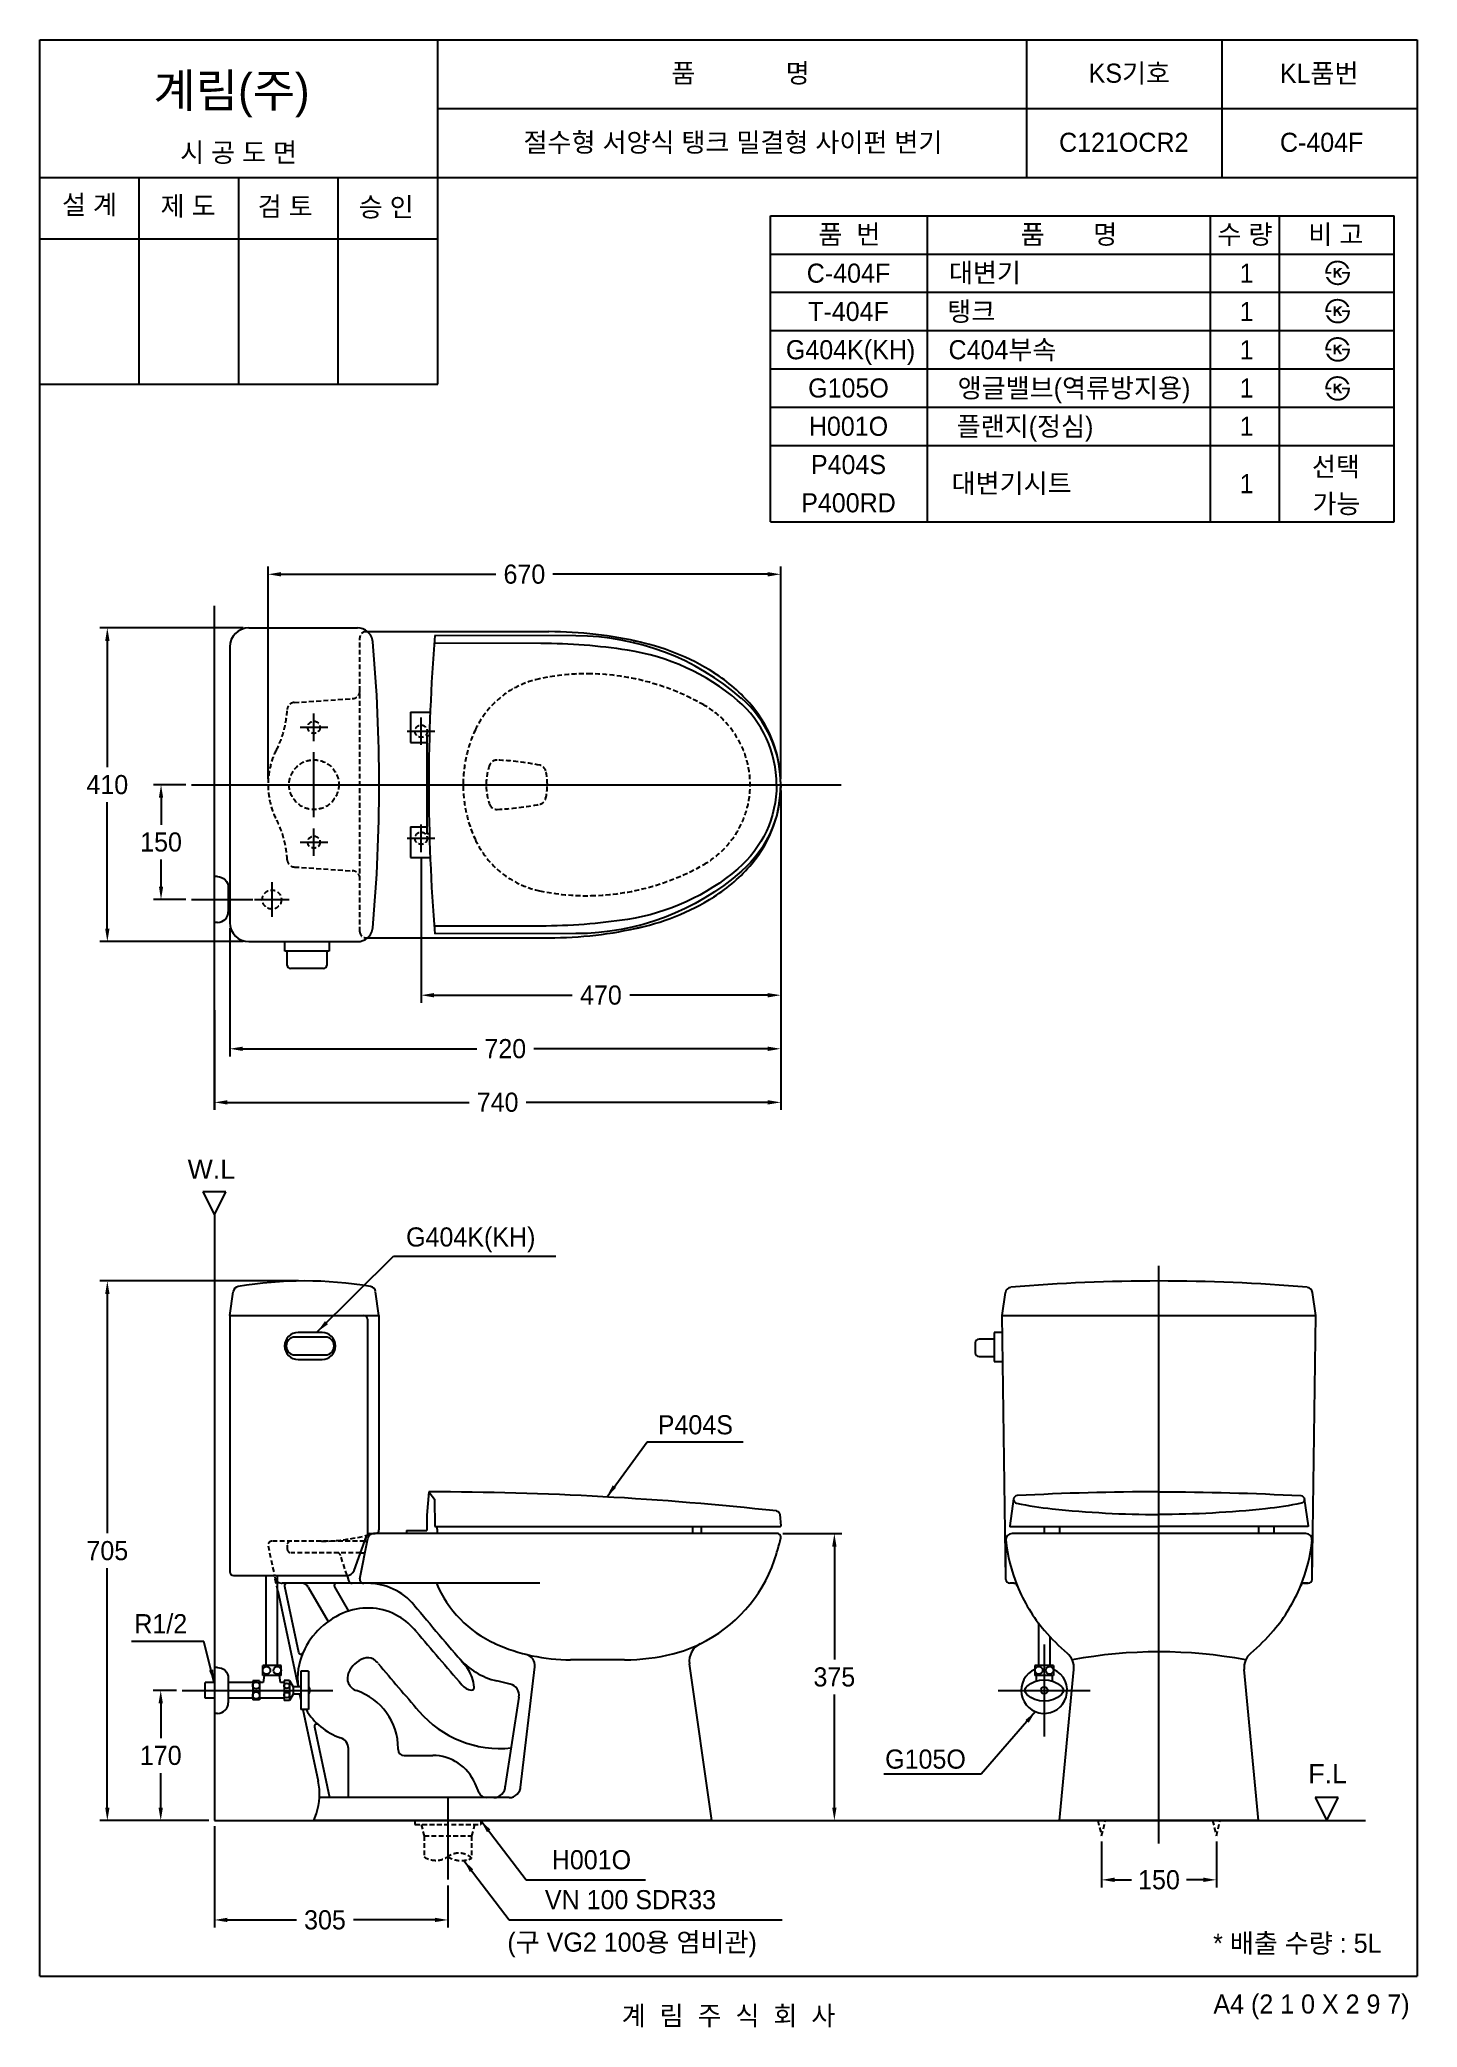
# Model space of a CAD drawing. Header units: millimetres. Extents: x 0 to 1800, y -67 to 2530.
import ezdxf
from ezdxf.enums import TextEntityAlignment as Align
from ezdxf.lldxf.tags import DXFTag

# ---------------------------------------------------------------- set-up
doc = ezdxf.new("R2010")
doc.units = ezdxf.units.MM
doc.linetypes.add('DASHED2', pattern=[9.525, 6.35, -3.175])
for name, color, linetype in [('TEXT', 7, 'Continuous'), ('내부선 및 부속', 4, 'Continuous'), ('도각라인', 255, 'Continuous'), ('외형선', 3, 'Continuous'), ('점선', 6, 'DASHED2'), ('중심선', 1, 'DASHED'), ('치수선', 7, 'Continuous')]:
    doc.layers.add(name, color=color, linetype=linetype)
doc.styles.add('____', font='')
doc.styles.add('타이틀', font='H2GTRM.TTF', dxfattribs={"height": 25})
doc.styles.get('____').set_extended_font_data('굴림')
tags = doc.linetypes.add('DASHDOT', pattern=[70, 31, -13, 13, -13]).pattern_tags.tags
tags[10:11] = [DXFTag(74, 4), DXFTag(75, 0), DXFTag(340, '0'), DXFTag(46, 0.0), DXFTag(50, 0.0), DXFTag(44, 0.0), DXFTag(45, 0.0)]
tags[8:9] = [DXFTag(74, 4), DXFTag(75, 0), DXFTag(340, '0'), DXFTag(46, 0.0), DXFTag(50, 0.0), DXFTag(44, 0.0), DXFTag(45, 0.0)]
tags[6:7] = [DXFTag(74, 4), DXFTag(75, 0), DXFTag(340, '0'), DXFTag(46, 0.0), DXFTag(50, 0.0), DXFTag(44, 0.0), DXFTag(45, 0.0)]
tags[4:5] = [DXFTag(74, 4), DXFTag(75, 0), DXFTag(340, '0'), DXFTag(46, 0.0), DXFTag(50, 0.0), DXFTag(44, 0.0), DXFTag(45, 0.0)]
tags = doc.linetypes.add('DASHED', pattern=[25.72, 12.86, -12.86]).pattern_tags.tags
tags[6:7] = [DXFTag(74, 4), DXFTag(75, 0), DXFTag(340, '0'), DXFTag(46, 0.0), DXFTag(50, 0.0), DXFTag(44, 0.0), DXFTag(45, 0.0)]
tags[4:5] = [DXFTag(74, 4), DXFTag(75, 0), DXFTag(340, '0'), DXFTag(46, 0.0), DXFTag(50, 0.0), DXFTag(44, 0.0), DXFTag(45, 0.0)]
doc.dimstyles.new('MSADIM', dxfattribs={"dimtxt": 33, "dimasz": 17, "dimexe": 10, "dimexo": 7.5, "dimgap": 10, "dimtad": 0, "dimtih": 1, "dimtoh": 1, "dimdec": 0, "dimzin": 1, "dimdsep": 46, "dimtxsty": '____', "dimcen": 11.25, "dimadec": 0, "dimazin": 0, "dimtfac": 1, "dimtdec": 0, "dimtix": 1, "dimtmove": 0, "dimatfit": 3, "dimfxl": 1, "dimtolj": 1, "dimtzin": 1, "dimarcsym": 0})

msp = doc.modelspace()

# ---------------------------------------------------------------- texts
at = {"layer": 'TEXT', "style": '타이틀'}
for s, p in [('품             명', (915.7, 2486.4)), ('KS기호', (1423.8, 2486.3)), ('KL품번', (1671.8, 2486.1)), ('시 공 도 면', (259.9, 2382.7)), ('절수형 서양식 탱크 밀결형 사이펀 변기', (905.8, 2396)), ('C121OCR2', (1416.5, 2396)), ('C-404F', (1675.1, 2396)), ('설 계', (65, 2314.6)), ('제 도', (193.8, 2312.9)), ('검 토', (320.8, 2312.3)), ('승 인', (452.7, 2311.4)), ('품  번', (1057.9, 2275.7)), ('품       명', (1344.8, 2275.7)), ('수 량', (1574.8, 2275.7)), ('비 고', (1693.6, 2275.7)), ('C-404F', (1056.8, 2225)), ('대변기', (1235.1, 2225.6)), ('1', (1577, 2225)), ('T-404F', (1056.8, 2175)), ('탱크', (1217.2, 2175)), ('1', (1577, 2174.9)), ('G404K(KH)', (1059.5, 2125)), ('C404부속', (1258, 2125)), ('1', (1577, 2124.9)), ('G105O', (1056.8, 2075)), ('앵글밸브(역류방지용)', (1351.5, 2075)), ('1', (1577, 2075)), ('H001O', (1056.8, 2025)), ('플랜지(정심)', (1287.5, 2025)), ('1', (1577, 2025)), ('P404S', (1056.8, 1975)), ('선택', (1693.7, 1972.2)), ('대변기시트', (1269.9, 1950.4)), ('1', (1577, 1950)), ('P400RD', (1056.8, 1925)), ('가능', (1694.4, 1923.7)), ('* 배출 수량 : 5L', (1643.3, 42.9)), ('계  림  주  식  회  사', (900, -51.7))]:
    msp.add_text(s, height=25, dxfattribs=at).set_placement(p, align=Align.MIDDLE_CENTER)
msp.add_text('계림(주)', height=44, dxfattribs=at).set_placement((148.7, 2441.8))
msp.add_text('A4 (2 1 0 X 2 9 7)', height=25, dxfattribs=at).set_placement((1790, -36.5), align=Align.MIDDLE_RIGHT)
at = {"layer": 'TEXT', "char_height": 25, "attachment_point": 1, "line_spacing_factor": 0.963855, "style": '타이틀'}
for s, insert, width in [('\\fArial;W.L', (193.2, 1066.9), 248.993), ('\\A1;G404K(KH)', (478.7, 978.2), 248.993), ('\\A1;P404S', (807.6, 732.8), 248.993), ('\\A1;R1/2', (123.6, 472.9), 248.993), ('\\A1; G105O', (1095.6, 296), 248.993), ('\\fArial;F.L', (1657.6, 277), 248.993), ('\\A1; H001O', (660, 164.5), 248.993), ('\\A1;VN 100 SDR33', (660.1, 112.3), 379.657), ('\\A1;(구 VG2 100{\\fGulim|b0|i0|c129|p50;용 염비관)}', (611.1, 56.8), 379.657)]:
    msp.add_mtext(s, dxfattribs=dict(at, insert=insert, width=width))

# ---------------------------------------------------------------- blocks, each defined once
blk = doc.blocks.new('*D2')
at = {"layer": '치수선', "color": 0, "linetype": 'Continuous', "lineweight": -2, "transparency": 16777216}
for p, q in [((178.8, 373.2), (148.1, 373.2)), ((158.1, 356.2), (158.1, 311)), ((158.1, 220.2), (158.1, 265.3)), ((220.8, 203.2), (148.1, 203.2))]:
    blk.add_line(p, q, dxfattribs=at)
at = {"layer": '치수선', "color": 0, "linetype": 'Continuous', "transparency": 16777216}
for points in [[(155.2, 356.2), (160.9, 356.2), (158.1, 373.2)], [(155.2, 220.2), (160.9, 220.2), (158.1, 203.2)]]:
    blk.add_solid(points, dxfattribs=at)
at = {"layer": '치수선', "color": 0, "linetype": 'Continuous', "transparency": 16777216, "insert": (158.1, 288.2), "char_height": 25, "attachment_point": 5, "style": '____'}
blk.add_mtext('\\A1;170', dxfattribs=at)
blk = doc.blocks.new('*D3')
at = {"layer": '치수선', "color": 0, "linetype": 'Continuous', "lineweight": -2, "transparency": 16777216}
for p, q in [((228.3, 195.7), (228.3, 63.3)), ((533.3, 118.5), (533.3, 63.3)), ((245.3, 73.3), (335.4, 73.3)), ((516.3, 73.3), (410.1, 73.3))]:
    blk.add_line(p, q, dxfattribs=at)
at = {"layer": '치수선', "color": 0, "linetype": 'Continuous', "transparency": 16777216}
for points in [[(245.3, 76.2), (245.3, 70.5), (228.3, 73.3)], [(516.3, 76.2), (516.3, 70.5), (533.3, 73.3)]]:
    blk.add_solid(points, dxfattribs=at)
at = {"layer": '치수선', "color": 0, "linetype": 'Continuous', "transparency": 16777216, "insert": (372.7, 73.3), "char_height": 25, "attachment_point": 5, "style": '____'}
blk.add_mtext('\\A1;305', dxfattribs=at)
blk = doc.blocks.new('*D4')
at = {"layer": '치수선', "color": 0, "linetype": 'Continuous', "lineweight": -2, "transparency": 16777216}
for p, q in [((298.3, 1564.1), (298.3, 1841.6)), ((315.3, 1831.6), (596.1, 1831.6)), ((951.3, 1831.6), (670.6, 1831.6)), ((968.3, 1564.1), (968.3, 1841.6))]:
    blk.add_line(p, q, dxfattribs=at)
at = {"layer": '치수선', "color": 0, "linetype": 'Continuous', "transparency": 16777216}
for points in [[(315.3, 1834.4), (315.3, 1828.7), (298.3, 1831.6)], [(951.3, 1834.4), (951.3, 1828.7), (968.3, 1831.6)]]:
    blk.add_solid(points, dxfattribs=at)
at = {"layer": '치수선', "color": 0, "linetype": 'Continuous', "transparency": 16777216, "insert": (633.3, 1831.6), "char_height": 25, "attachment_point": 5, "style": '____'}
blk.add_mtext('\\A1;670', dxfattribs=at)
blk = doc.blocks.new('*D5')
at = {"layer": '치수선', "color": 0, "linetype": 'Continuous', "lineweight": -2, "transparency": 16777216}
for p, q in [((968.3, 1549.1), (968.3, 1271.6)), ((498.3, 1461.1), (498.3, 1271.6)), ((515.3, 1281.6), (695.7, 1281.6)), ((951.3, 1281.6), (771, 1281.6))]:
    blk.add_line(p, q, dxfattribs=at)
at = {"layer": '치수선', "color": 0, "linetype": 'Continuous', "transparency": 16777216}
for points in [[(515.3, 1284.4), (515.3, 1278.7), (498.3, 1281.6)], [(951.3, 1284.4), (951.3, 1278.7), (968.3, 1281.6)]]:
    blk.add_solid(points, dxfattribs=at)
at = {"layer": '치수선', "color": 0, "linetype": 'Continuous', "transparency": 16777216, "insert": (733.3, 1281.6), "char_height": 25, "attachment_point": 5, "style": '____'}
blk.add_mtext('\\A1;470', dxfattribs=at)
blk = doc.blocks.new('*D6')
at = {"layer": '치수선', "color": 0, "linetype": 'Continuous', "lineweight": -2, "transparency": 16777216}
for p, q in [((968.3, 1549.1), (968.3, 1201.6)), ((248.3, 1369.1), (248.3, 1201.6)), ((265.3, 1211.6), (571.2, 1211.6)), ((951.3, 1211.6), (645.5, 1211.6))]:
    blk.add_line(p, q, dxfattribs=at)
at = {"layer": '치수선', "color": 0, "linetype": 'Continuous', "transparency": 16777216}
for points in [[(265.3, 1214.4), (265.3, 1208.7), (248.3, 1211.6)], [(951.3, 1214.4), (951.3, 1208.7), (968.3, 1211.6)]]:
    blk.add_solid(points, dxfattribs=at)
at = {"layer": '치수선', "color": 0, "linetype": 'Continuous', "transparency": 16777216, "insert": (608.3, 1211.6), "char_height": 25, "attachment_point": 5, "style": '____'}
blk.add_mtext('\\A1;720', dxfattribs=at)
blk = doc.blocks.new('*D7')
at = {"layer": '치수선', "color": 0, "linetype": 'Continuous', "lineweight": -2, "transparency": 16777216}
for p, q in [((968.3, 1549.1), (968.3, 1131.6)), ((228.3, 1261.9), (228.3, 1131.6)), ((245.3, 1141.6), (561.2, 1141.6)), ((951.3, 1141.6), (635.5, 1141.6))]:
    blk.add_line(p, q, dxfattribs=at)
at = {"layer": '치수선', "color": 0, "linetype": 'Continuous', "transparency": 16777216}
for points in [[(245.3, 1144.4), (245.3, 1138.7), (228.3, 1141.6)], [(951.3, 1144.4), (951.3, 1138.7), (968.3, 1141.6)]]:
    blk.add_solid(points, dxfattribs=at)
at = {"layer": '치수선', "color": 0, "linetype": 'Continuous', "transparency": 16777216, "insert": (598.3, 1141.6), "char_height": 25, "attachment_point": 5, "style": '____'}
blk.add_mtext('\\A1;740', dxfattribs=at)
blk = doc.blocks.new('*D8')
at = {"layer": '치수선', "color": 0, "linetype": 'Continuous', "lineweight": -2, "transparency": 16777216}
for p, q in [((190.8, 1556.6), (148.5, 1556.6)), ((158.5, 1539.6), (158.5, 1504.4)), ((158.5, 1423.6), (158.5, 1458.7)), ((190.8, 1406.6), (148.5, 1406.6))]:
    blk.add_line(p, q, dxfattribs=at)
at = {"layer": '치수선', "color": 0, "linetype": 'Continuous', "transparency": 16777216}
for points in [[(155.7, 1539.6), (161.3, 1539.6), (158.5, 1556.6)], [(155.7, 1423.6), (161.3, 1423.6), (158.5, 1406.6)]]:
    blk.add_solid(points, dxfattribs=at)
at = {"layer": '치수선', "color": 0, "linetype": 'Continuous', "transparency": 16777216, "insert": (158.5, 1481.6), "char_height": 25, "attachment_point": 5, "style": '____'}
blk.add_mtext('\\A1;150', dxfattribs=at)
blk = doc.blocks.new('*D9')
at = {"layer": '치수선', "color": 0, "linetype": 'Continuous', "lineweight": -2, "transparency": 16777216}
for p, q in [((265.8, 1761.6), (78.3, 1761.6)), ((88.3, 1744.6), (88.3, 1579.4)), ((88.3, 1368.6), (88.3, 1533.7)), ((265.8, 1351.6), (78.3, 1351.6))]:
    blk.add_line(p, q, dxfattribs=at)
at = {"layer": '치수선', "color": 0, "linetype": 'Continuous', "transparency": 16777216}
for points in [[(85.5, 1744.6), (91.2, 1744.6), (88.3, 1761.6)], [(85.5, 1368.6), (91.2, 1368.6), (88.3, 1351.6)]]:
    blk.add_solid(points, dxfattribs=at)
at = {"layer": '치수선', "color": 0, "linetype": 'Continuous', "transparency": 16777216, "insert": (88.3, 1556.6), "char_height": 25, "attachment_point": 5, "style": '____'}
blk.add_mtext('\\A1;410', dxfattribs=at)
blk = doc.blocks.new('*D10')
at = {"layer": '치수선', "color": 0, "linetype": 'Continuous', "lineweight": -2, "transparency": 16777216}
for p, q in [((338.3, 908.2), (78.3, 908.2)), ((88.3, 891.2), (88.3, 578.5)), ((88.3, 220.2), (88.3, 532.9)), ((220.8, 203.2), (78.3, 203.2))]:
    blk.add_line(p, q, dxfattribs=at)
at = {"layer": '치수선', "color": 0, "linetype": 'Continuous', "transparency": 16777216}
for points in [[(85.5, 891.2), (91.2, 891.2), (88.3, 908.2)], [(85.5, 220.2), (91.2, 220.2), (88.3, 203.2)]]:
    blk.add_solid(points, dxfattribs=at)
at = {"layer": '치수선', "color": 0, "linetype": 'Continuous', "transparency": 16777216, "insert": (88.3, 555.7), "char_height": 25, "attachment_point": 5, "style": '____'}
blk.add_mtext('\\A1;705', dxfattribs=at)
blk = doc.blocks.new('*D11')
at = {"layer": '치수선', "color": 0, "linetype": 'Continuous', "lineweight": -2, "transparency": 16777216}
for p, q in [((970.8, 578.2), (1048.3, 578.2)), ((1038.3, 561.2), (1038.3, 413.5)), ((1038.3, 220.2), (1038.3, 367.9)), ((885.8, 203.2), (1048.3, 203.2))]:
    blk.add_line(p, q, dxfattribs=at)
at = {"layer": '치수선', "color": 0, "linetype": 'Continuous', "transparency": 16777216}
for points in [[(1035.5, 561.2), (1041.2, 561.2), (1038.3, 578.2)], [(1035.5, 220.2), (1041.2, 220.2), (1038.3, 203.2)]]:
    blk.add_solid(points, dxfattribs=at)
at = {"layer": '치수선', "color": 0, "linetype": 'Continuous', "transparency": 16777216, "insert": (1038.3, 390.7), "char_height": 25, "attachment_point": 5, "style": '____'}
blk.add_mtext('\\A1;375', dxfattribs=at)
blk = doc.blocks.new('*D12')
at = {"layer": '치수선', "color": 0, "linetype": 'Continuous', "lineweight": -2, "transparency": 16777216}
for p, q in [((1387.5, 175.7), (1387.5, 115.7)), ((1537.5, 175.7), (1537.5, 115.7)), ((1404.5, 125.7), (1426.6, 125.7)), ((1520.5, 125.7), (1498.4, 125.7))]:
    blk.add_line(p, q, dxfattribs=at)
at = {"layer": '치수선', "color": 0, "linetype": 'Continuous', "transparency": 16777216}
for points in [[(1404.5, 128.6), (1404.5, 122.9), (1387.5, 125.7)], [(1520.5, 128.6), (1520.5, 122.9), (1537.5, 125.7)]]:
    blk.add_solid(points, dxfattribs=at)
at = {"layer": '치수선', "color": 0, "linetype": 'Continuous', "transparency": 16777216, "insert": (1462.5, 125.7), "char_height": 25, "attachment_point": 5, "style": '____'}
blk.add_mtext('\\A1;150', dxfattribs=at)

# ---------------------------------------------------------------- dimensions: what is measured, and where the dimension line sits
at = {"layer": '치수선', "linetype": 'Continuous'}
for base, p1, p2, picture, middle in [((968.3, 1831.6), (298.3, 1556.6), (968.3, 1556.6), '*D4', (633.3, 1831.6)), ((228.3, 1141.6), (968.3, 1556.6), (228.3, 1269.4), '*D7', (598.3, 1141.6)), ((248.3, 1211.6), (968.3, 1556.6), (248.3, 1376.6), '*D6', (608.3, 1211.6)), ((498.3, 1281.6), (968.3, 1556.6), (498.3, 1468.6), '*D5', (733.3, 1281.6)), ((1537.5, 125.7), (1387.5, 183.2), (1537.5, 183.2), '*D12', (1462.5, 125.7))]:
    dim = msp.add_linear_dim(base=base, p1=p1, p2=p2, dimstyle='MSADIM', override={"dimtxt": 25}, dxfattribs=at)
    dim.commit()
    dim.dimension.update_dxf_attribs({"geometry": picture, "text_midpoint": middle})
for base, p1, p2, picture, middle in [((88.3, 1761.6), (273.3, 1351.6), (273.3, 1761.6), '*D9', (88.3, 1556.6)), ((88.3, 203.2), (345.8, 908.2), (228.3, 203.2), '*D10', (88.3, 555.7)), ((1038.3, 203.2), (963.3, 578.2), (878.3, 203.2), '*D11', (1038.3, 390.7))]:
    dim = msp.add_linear_dim(base=base, p1=p1, p2=p2, angle=90, dimstyle='MSADIM', override={"dimtxt": 25}, dxfattribs=at)
    dim.commit()
    dim.dimension.update_dxf_attribs({"geometry": picture, "text_midpoint": middle})
for base, p1, p2, picture, middle in [((158.5, 1556.6), (198.3, 1406.6), (198.3, 1556.6), '*D8', (158.5, 1481.6)), ((158.1, 203.2), (186.3, 373.2), (228.3, 203.2), '*D2', (158.1, 288.2))]:
    dim = msp.add_linear_dim(base=base, p1=p1, p2=p2, angle=90, dimstyle='MSADIM', override={"dimtxt": 25}, dxfattribs=at)
    dim.commit()
    dim.dimension.update_dxf_attribs({"geometry": picture, "text_midpoint": middle, "dimtype": 160})
dim = msp.add_linear_dim(base=(533.3, 73.3), p1=(228.3, 203.2), p2=(533.3, 126), dimstyle='MSADIM', override={"dimtxt": 25}, dxfattribs=at)
dim.commit()
dim.dimension.update_dxf_attribs({"geometry": '*D3', "text_midpoint": (372.7, 73.3), "dimtype": 160})

# ---------------------------------------------------------------- hatches: boundary and pattern name
at = {"layer": 'TEXT'}
for points in [[(1679.9, 2224.2), (1679.8, 2224.6), (1679.8, 2225), (1679.8, 2225.4), (1679.8, 2225.8), (1679.8, 2226.2), (1679.9, 2226.6), (1679.9, 2227), (1679.9, 2227.4), (1680, 2227.8), (1680, 2228.2), (1680.1, 2228.6), (1680.2, 2229), (1680.3, 2229.4), (1680.4, 2229.8), (1680.5, 2230.1), (1680.6, 2230.5), (1680.7, 2230.9), (1680.8, 2231.3), (1681, 2231.7), (1681.1, 2232), (1681.3, 2232.4), (1681.4, 2232.7), (1681.6, 2233.1), (1681.8, 2233.4), (1682, 2233.8), (1682.1, 2234.1), (1682.4, 2234.4), (1682.6, 2234.8), (1682.8, 2235.1), (1683, 2235.4), (1683.2, 2235.7), (1683.8, 2236.3), (1684, 2236.6), (1684.3, 2236.9), (1684.6, 2237.2), (1684.9, 2237.5), (1685.2, 2237.8), (1685.5, 2238), (1685.8, 2238.3), (1686.1, 2238.5), (1686.4, 2238.7), (1686.8, 2239), (1687.1, 2239.2), (1687.4, 2239.4), (1687.8, 2239.6), (1688.2, 2239.8), (1688.5, 2239.9), (1688.9, 2240.1), (1689.3, 2240.3), (1689.7, 2240.5), (1690.2, 2240.6), (1690.6, 2240.7), (1691, 2240.9), (1691.5, 2241), (1691.9, 2241.1), (1692.4, 2241.2), (1692.8, 2241.2), (1693.3, 2241.3), (1693.8, 2241.4), (1694.2, 2241.4), (1694.7, 2241.4), (1695.2, 2241.5), (1695.7, 2241.5), (1696.5, 2241.5), (1696.8, 2241.4), (1697.2, 2241.4), (1697.6, 2241.4), (1697.9, 2241.3), (1698.3, 2241.3), (1698.6, 2241.2), (1699, 2241.2), (1699.3, 2241.1), (1699.7, 2241), (1700, 2241), (1700.4, 2240.9), (1700.7, 2240.8), (1701, 2240.7), (1701.4, 2240.6), (1701.7, 2240.5), (1702, 2240.4), (1702.3, 2240.2), (1702.6, 2240.1), (1702.9, 2240), (1703.2, 2239.8), (1703.5, 2239.7), (1703.8, 2239.5), (1704.1, 2239.4), (1704.4, 2239.2), (1704.7, 2239), (1705, 2238.9), (1705.2, 2238.7), (1705.5, 2238.5), (1705.8, 2238.3), (1706.1, 2238.1), (1706.5, 2237.7), (1706.9, 2237.4), (1707.3, 2237), (1707.7, 2236.6), (1708, 2236.2), (1708.4, 2235.8), (1708.7, 2235.4), (1709.1, 2234.9), (1709.4, 2234.5), (1709.7, 2234), (1710, 2233.5), (1710.3, 2233), (1710.5, 2232.5), (1710.8, 2232), (1711, 2231.5), (1711.3, 2230.9), (1711.3, 2230.9), (1708.2, 2230.9), (1708.2, 2230.9), (1708.1, 2231.1), (1708, 2231.3), (1708, 2231.4), (1707.9, 2231.6), (1707.8, 2231.8), (1707.7, 2232), (1707.7, 2232.1), (1707.6, 2232.3), (1707.5, 2232.5), (1707.4, 2232.6), (1707.3, 2232.8), (1707.2, 2233), (1707.1, 2233.1), (1707, 2233.3), (1706.9, 2233.5), (1706.7, 2233.6), (1706.6, 2233.8), (1706.5, 2233.9), (1706.2, 2234.3), (1705.9, 2234.6), (1705.6, 2234.9), (1705.3, 2235.2), (1705, 2235.5), (1704.7, 2235.8), (1704.3, 2236.1), (1704.1, 2236.3), (1703.8, 2236.4), (1703.6, 2236.6), (1703.4, 2236.8), (1703.1, 2236.9), (1702.9, 2237.1), (1702.6, 2237.2), (1702.4, 2237.4), (1702.2, 2237.5), (1701.9, 2237.6), (1701.7, 2237.7), (1701.4, 2237.8), (1701.2, 2238), (1700.9, 2238.1), (1700.6, 2238.2), (1700.4, 2238.3), (1700.1, 2238.3), (1699.9, 2238.4), (1699.6, 2238.5), (1699.3, 2238.6), (1699.1, 2238.6), (1698.8, 2238.7), (1698.5, 2238.7), (1698.2, 2238.8), (1698, 2238.8), (1697.7, 2238.9), (1697.4, 2238.9), (1697.1, 2238.9), (1696.8, 2239), (1696.5, 2239), (1696.3, 2239), (1696, 2239), (1695.6, 2239), (1695.3, 2239), (1694.9, 2238.9), (1694.6, 2238.9), (1694.3, 2238.9), (1693.9, 2238.9), (1693.6, 2238.8), (1693.3, 2238.8), (1693, 2238.7), (1692.7, 2238.7), (1692.3, 2238.6), (1692, 2238.5), (1691.7, 2238.4), (1691.4, 2238.3), (1691.1, 2238.2), (1690.9, 2238.1), (1690.6, 2238), (1690.3, 2237.9), (1690, 2237.8), (1689.7, 2237.7), (1689.4, 2237.5), (1689.2, 2237.4), (1688.9, 2237.3), (1688.7, 2237.1), (1688.4, 2236.9), (1688.1, 2236.8), (1687.9, 2236.6), (1687.6, 2236.4), (1687.4, 2236.2), (1687.2, 2236), (1686.9, 2235.8), (1686.7, 2235.6), (1686.5, 2235.4), (1686.2, 2235.2), (1686, 2235), (1685.8, 2234.7), (1685.6, 2234.5), (1685.4, 2234.3), (1685.2, 2234), (1685, 2233.8), (1684.8, 2233.5), (1684.7, 2233.3), (1684.5, 2233), (1684.3, 2232.7), (1684.2, 2232.5), (1684, 2232.2), (1683.9, 2231.9), (1683.8, 2231.6), (1683.7, 2231.3), (1683.5, 2231.1), (1683.4, 2230.8), (1683.3, 2230.5), (1683.2, 2230.2), (1683.1, 2229.8), (1683, 2229.5), (1683, 2229.2), (1682.9, 2228.9), (1682.8, 2228.6), (1682.8, 2228.2), (1682.7, 2227.9), (1682.7, 2227.6), (1682.7, 2227.2), (1682.6, 2226.9), (1682.6, 2226.5), (1682.6, 2226.5), (1687.8, 2226.5), (1687.8, 2226.5), (1687.8, 2226.5), (1687.8, 2224.2), (1687.8, 2224.2), (1687.8, 2224.2), (1679.9, 2224.2)], [(1712, 2226.5), (1712, 2226.1), (1712, 2225.6), (1712, 2225.2), (1712, 2224.8), (1711.9, 2224.3), (1711.9, 2223.9), (1711.9, 2223.5), (1711.8, 2223.1), (1711.7, 2222.7), (1711.6, 2222.2), (1711.6, 2221.8), (1711.5, 2221.4), (1711.3, 2221), (1711.2, 2220.6), (1711.1, 2220.2), (1711, 2219.8), (1710.8, 2219.4), (1710.7, 2219), (1710.5, 2218.7), (1710.4, 2218.3), (1710.2, 2217.9), (1710, 2217.6), (1709.8, 2217.2), (1709.6, 2216.9), (1709.4, 2216.5), (1709.2, 2216.2), (1709, 2215.9), (1708.8, 2215.5), (1708.5, 2215.2), (1708.3, 2214.9), (1708, 2214.6), (1707.8, 2214.3), (1707.5, 2214), (1707.2, 2213.7), (1707, 2213.5), (1706.7, 2213.2), (1706.4, 2212.9), (1706.1, 2212.7), (1705.8, 2212.4), (1705.5, 2212.2), (1705.2, 2212), (1704.8, 2211.8), (1704.5, 2211.6), (1704.2, 2211.4), (1703.8, 2211.2), (1703.5, 2211), (1703.1, 2210.8), (1702.8, 2210.7), (1702.4, 2210.5), (1702.1, 2210.3), (1701.7, 2210.2), (1701.3, 2210.1), (1700.9, 2209.9), (1700.5, 2209.8), (1700.2, 2209.7), (1699.8, 2209.6), (1699.4, 2209.6), (1699, 2209.5), (1698.6, 2209.4), (1698.2, 2209.4), (1697.8, 2209.4), (1697.4, 2209.3), (1697, 2209.3), (1696.6, 2209.3), (1695.9, 2209.3), (1695.3, 2209.3), (1694.6, 2209.4), (1694, 2209.5), (1693.3, 2209.5), (1693, 2209.6), (1692.7, 2209.7), (1692.4, 2209.7), (1692.1, 2209.8), (1691.8, 2209.9), (1691.5, 2209.9), (1691.2, 2210), (1691, 2210.1), (1690.7, 2210.2), (1690.4, 2210.3), (1690.1, 2210.4), (1689.8, 2210.5), (1689.5, 2210.6), (1689.3, 2210.7), (1689, 2210.9), (1688.7, 2211), (1688.5, 2211.1), (1688.2, 2211.3), (1687.9, 2211.4), (1687.7, 2211.6), (1687.4, 2211.7), (1686.9, 2212), (1686.6, 2212.2), (1686.4, 2212.4), (1686.1, 2212.6), (1685.9, 2212.8), (1685.6, 2213), (1685.4, 2213.2), (1685.1, 2213.4), (1684.9, 2213.6), (1684.7, 2213.8), (1684.5, 2214.1), (1684.2, 2214.3), (1684, 2214.5), (1683.8, 2214.8), (1683.6, 2215), (1683.4, 2215.2), (1683.2, 2215.5), (1683, 2215.8), (1682.8, 2216), (1682.6, 2216.3), (1682.5, 2216.6), (1682.3, 2216.8), (1682.1, 2217.1), (1681.9, 2217.4), (1681.8, 2217.7), (1681.6, 2218), (1681.5, 2218.3), (1681.3, 2218.6), (1681, 2219.2), (1680.8, 2219.9), (1680.8, 2219.9), (1683.7, 2219.9), (1683.7, 2219.9), (1683.9, 2219.4), (1684.2, 2219), (1684.4, 2218.6), (1684.6, 2218.2), (1684.9, 2217.9), (1685.1, 2217.5), (1685.4, 2217.1), (1685.7, 2216.8), (1685.9, 2216.5), (1686.2, 2216.1), (1686.5, 2215.8), (1686.8, 2215.5), (1687.1, 2215.2), (1687.4, 2215), (1687.7, 2214.7), (1688, 2214.5), (1688.2, 2214.3), (1688.4, 2214.1), (1688.7, 2214), (1688.9, 2213.8), (1689.1, 2213.7), (1689.4, 2213.5), (1689.6, 2213.4), (1689.9, 2213.2), (1690.1, 2213.1), (1690.4, 2213), (1690.6, 2212.9), (1690.9, 2212.8), (1691.1, 2212.7), (1691.4, 2212.6), (1691.7, 2212.5), (1691.9, 2212.4), (1692.2, 2212.3), (1692.5, 2212.3), (1692.7, 2212.2), (1693, 2212.1), (1693.3, 2212.1), (1693.6, 2212), (1693.9, 2212), (1694.2, 2212), (1694.5, 2211.9), (1694.8, 2211.9), (1695.1, 2211.9), (1695.4, 2211.9), (1695.7, 2211.9), (1696, 2211.9), (1696.3, 2211.9), (1697.1, 2211.9), (1697.4, 2211.9), (1697.7, 2212), (1698, 2212), (1698.2, 2212), (1698.5, 2212), (1698.7, 2212.1), (1699, 2212.1), (1699.3, 2212.2), (1699.5, 2212.2), (1699.8, 2212.3), (1700, 2212.4), (1700.3, 2212.5), (1700.5, 2212.5), (1700.8, 2212.6), (1701, 2212.7), (1701.3, 2212.8), (1701.5, 2212.9), (1701.8, 2213), (1702, 2213.1), (1702.3, 2213.3), (1702.5, 2213.4), (1702.7, 2213.5), (1703, 2213.7), (1703.2, 2213.8), (1703.4, 2213.9), (1703.7, 2214.1), (1703.9, 2214.3), (1704.1, 2214.4), (1704.3, 2214.6), (1704.6, 2214.8), (1704.8, 2215), (1705.1, 2215.2), (1705.3, 2215.4), (1705.6, 2215.7), (1705.8, 2215.9), (1706, 2216.1), (1706.2, 2216.4), (1706.4, 2216.6), (1706.6, 2216.9), (1706.8, 2217.1), (1707, 2217.4), (1707.2, 2217.7), (1707.3, 2218), (1707.5, 2218.2), (1707.7, 2218.5), (1707.8, 2218.8), (1708, 2219.1), (1708.1, 2219.4), (1708.2, 2219.7), (1708.3, 2220), (1708.4, 2220.4), (1708.6, 2220.7), (1708.7, 2221), (1708.7, 2221.3), (1708.8, 2221.7), (1708.9, 2222), (1709, 2222.4), (1709, 2222.7), (1709.1, 2223.1), (1709.1, 2223.4), (1709.2, 2223.8), (1709.2, 2224.2), (1709.2, 2224.2), (1701.8, 2224.2), (1701.8, 2224.2), (1701.8, 2224.2), (1701.8, 2226.5), (1701.8, 2226.5), (1701.8, 2226.5), (1712, 2226.5)], [(1693.6, 2227.2), (1698.4, 2231.6), (1702.3, 2231.6), (1696.9, 2226.6), (1701.9, 2219.1), (1698.6, 2219.1), (1695, 2224.8), (1693.6, 2223.6), (1693.6, 2219.1), (1690.7, 2219.1), (1690.7, 2231.7), (1693.6, 2231.7)], [(1679.9, 2174.2), (1679.8, 2174.6), (1679.8, 2175), (1679.8, 2175.4), (1679.8, 2175.8), (1679.8, 2176.2), (1679.9, 2176.6), (1679.9, 2177), (1679.9, 2177.4), (1680, 2177.8), (1680, 2178.2), (1680.1, 2178.6), (1680.2, 2179), (1680.3, 2179.4), (1680.4, 2179.8), (1680.5, 2180.1), (1680.6, 2180.5), (1680.7, 2180.9), (1680.8, 2181.3), (1681, 2181.7), (1681.1, 2182), (1681.3, 2182.4), (1681.4, 2182.7), (1681.6, 2183.1), (1681.8, 2183.4), (1682, 2183.8), (1682.1, 2184.1), (1682.4, 2184.4), (1682.6, 2184.8), (1682.8, 2185.1), (1683, 2185.4), (1683.2, 2185.7), (1683.8, 2186.3), (1684, 2186.6), (1684.3, 2186.9), (1684.6, 2187.2), (1684.9, 2187.5), (1685.2, 2187.8), (1685.5, 2188), (1685.8, 2188.3), (1686.1, 2188.5), (1686.4, 2188.7), (1686.8, 2189), (1687.1, 2189.2), (1687.4, 2189.4), (1687.8, 2189.6), (1688.2, 2189.8), (1688.5, 2189.9), (1688.9, 2190.1), (1689.3, 2190.3), (1689.7, 2190.5), (1690.2, 2190.6), (1690.6, 2190.7), (1691, 2190.9), (1691.5, 2191), (1691.9, 2191.1), (1692.4, 2191.2), (1692.8, 2191.2), (1693.3, 2191.3), (1693.8, 2191.4), (1694.2, 2191.4), (1694.7, 2191.4), (1695.2, 2191.5), (1695.7, 2191.5), (1696.5, 2191.5), (1696.8, 2191.4), (1697.2, 2191.4), (1697.6, 2191.4), (1697.9, 2191.3), (1698.3, 2191.3), (1698.6, 2191.2), (1699, 2191.2), (1699.3, 2191.1), (1699.7, 2191), (1700, 2191), (1700.4, 2190.9), (1700.7, 2190.8), (1701, 2190.7), (1701.4, 2190.6), (1701.7, 2190.5), (1702, 2190.4), (1702.3, 2190.2), (1702.6, 2190.1), (1702.9, 2190), (1703.2, 2189.8), (1703.5, 2189.7), (1703.8, 2189.5), (1704.1, 2189.4), (1704.4, 2189.2), (1704.7, 2189), (1705, 2188.9), (1705.2, 2188.7), (1705.5, 2188.5), (1705.8, 2188.3), (1706.1, 2188.1), (1706.5, 2187.7), (1706.9, 2187.4), (1707.3, 2187), (1707.7, 2186.6), (1708, 2186.2), (1708.4, 2185.8), (1708.7, 2185.4), (1709.1, 2184.9), (1709.4, 2184.5), (1709.7, 2184), (1710, 2183.5), (1710.3, 2183), (1710.5, 2182.5), (1710.8, 2182), (1711, 2181.5), (1711.3, 2180.9), (1711.3, 2180.9), (1708.2, 2180.9), (1708.2, 2180.9), (1708.1, 2181.1), (1708, 2181.3), (1708, 2181.4), (1707.9, 2181.6), (1707.8, 2181.8), (1707.7, 2182), (1707.7, 2182.1), (1707.6, 2182.3), (1707.5, 2182.5), (1707.4, 2182.6), (1707.3, 2182.8), (1707.2, 2183), (1707.1, 2183.1), (1707, 2183.3), (1706.9, 2183.5), (1706.7, 2183.6), (1706.6, 2183.8), (1706.5, 2183.9), (1706.2, 2184.3), (1705.9, 2184.6), (1705.6, 2184.9), (1705.3, 2185.2), (1705, 2185.5), (1704.7, 2185.8), (1704.3, 2186.1), (1704.1, 2186.3), (1703.8, 2186.4), (1703.6, 2186.6), (1703.4, 2186.8), (1703.1, 2186.9), (1702.9, 2187.1), (1702.6, 2187.2), (1702.4, 2187.4), (1702.2, 2187.5), (1701.9, 2187.6), (1701.7, 2187.7), (1701.4, 2187.8), (1701.2, 2188), (1700.9, 2188.1), (1700.6, 2188.2), (1700.4, 2188.3), (1700.1, 2188.3), (1699.9, 2188.4), (1699.6, 2188.5), (1699.3, 2188.6), (1699.1, 2188.6), (1698.8, 2188.7), (1698.5, 2188.7), (1698.2, 2188.8), (1698, 2188.8), (1697.7, 2188.9), (1697.4, 2188.9), (1697.1, 2188.9), (1696.8, 2189), (1696.5, 2189), (1696.3, 2189), (1696, 2189), (1695.6, 2189), (1695.3, 2189), (1694.9, 2188.9), (1694.6, 2188.9), (1694.3, 2188.9), (1693.9, 2188.9), (1693.6, 2188.8), (1693.3, 2188.8), (1693, 2188.7), (1692.7, 2188.7), (1692.3, 2188.6), (1692, 2188.5), (1691.7, 2188.4), (1691.4, 2188.3), (1691.1, 2188.2), (1690.9, 2188.1), (1690.6, 2188), (1690.3, 2187.9), (1690, 2187.8), (1689.7, 2187.7), (1689.4, 2187.5), (1689.2, 2187.4), (1688.9, 2187.3), (1688.7, 2187.1), (1688.4, 2186.9), (1688.1, 2186.8), (1687.9, 2186.6), (1687.6, 2186.4), (1687.4, 2186.2), (1687.2, 2186), (1686.9, 2185.8), (1686.7, 2185.6), (1686.5, 2185.4), (1686.2, 2185.2), (1686, 2185), (1685.8, 2184.7), (1685.6, 2184.5), (1685.4, 2184.3), (1685.2, 2184), (1685, 2183.8), (1684.8, 2183.5), (1684.7, 2183.3), (1684.5, 2183), (1684.3, 2182.7), (1684.2, 2182.5), (1684, 2182.2), (1683.9, 2181.9), (1683.8, 2181.6), (1683.7, 2181.3), (1683.5, 2181.1), (1683.4, 2180.8), (1683.3, 2180.5), (1683.2, 2180.2), (1683.1, 2179.8), (1683, 2179.5), (1683, 2179.2), (1682.9, 2178.9), (1682.8, 2178.6), (1682.8, 2178.2), (1682.7, 2177.9), (1682.7, 2177.6), (1682.7, 2177.2), (1682.6, 2176.9), (1682.6, 2176.5), (1682.6, 2176.5), (1687.8, 2176.5), (1687.8, 2176.5), (1687.8, 2176.5), (1687.8, 2174.2), (1687.8, 2174.2), (1687.8, 2174.2), (1679.9, 2174.2)], [(1693.6, 2177.2), (1698.4, 2181.6), (1702.3, 2181.6), (1696.9, 2176.6), (1701.9, 2169.1), (1698.6, 2169.1), (1695, 2174.8), (1693.6, 2173.6), (1693.6, 2169.1), (1690.7, 2169.1), (1690.7, 2181.7), (1693.6, 2181.7)], [(1712, 2176.5), (1712, 2176.1), (1712, 2175.6), (1712, 2175.2), (1712, 2174.8), (1711.9, 2174.3), (1711.9, 2173.9), (1711.9, 2173.5), (1711.8, 2173.1), (1711.7, 2172.7), (1711.6, 2172.2), (1711.6, 2171.8), (1711.5, 2171.4), (1711.3, 2171), (1711.2, 2170.6), (1711.1, 2170.2), (1711, 2169.8), (1710.8, 2169.4), (1710.7, 2169), (1710.5, 2168.7), (1710.4, 2168.3), (1710.2, 2167.9), (1710, 2167.6), (1709.8, 2167.2), (1709.6, 2166.9), (1709.4, 2166.5), (1709.2, 2166.2), (1709, 2165.9), (1708.8, 2165.5), (1708.5, 2165.2), (1708.3, 2164.9), (1708, 2164.6), (1707.8, 2164.3), (1707.5, 2164), (1707.2, 2163.7), (1707, 2163.5), (1706.7, 2163.2), (1706.4, 2162.9), (1706.1, 2162.7), (1705.8, 2162.4), (1705.5, 2162.2), (1705.2, 2162), (1704.8, 2161.8), (1704.5, 2161.6), (1704.2, 2161.4), (1703.8, 2161.2), (1703.5, 2161), (1703.1, 2160.8), (1702.8, 2160.7), (1702.4, 2160.5), (1702.1, 2160.3), (1701.7, 2160.2), (1701.3, 2160.1), (1700.9, 2159.9), (1700.5, 2159.8), (1700.2, 2159.7), (1699.8, 2159.6), (1699.4, 2159.6), (1699, 2159.5), (1698.6, 2159.4), (1698.2, 2159.4), (1697.8, 2159.4), (1697.4, 2159.3), (1697, 2159.3), (1696.6, 2159.3), (1695.9, 2159.3), (1695.3, 2159.3), (1694.6, 2159.4), (1694, 2159.5), (1693.3, 2159.5), (1693, 2159.6), (1692.7, 2159.7), (1692.4, 2159.7), (1692.1, 2159.8), (1691.8, 2159.9), (1691.5, 2159.9), (1691.2, 2160), (1691, 2160.1), (1690.7, 2160.2), (1690.4, 2160.3), (1690.1, 2160.4), (1689.8, 2160.5), (1689.5, 2160.6), (1689.3, 2160.7), (1689, 2160.9), (1688.7, 2161), (1688.5, 2161.1), (1688.2, 2161.3), (1687.9, 2161.4), (1687.7, 2161.6), (1687.4, 2161.7), (1686.9, 2162), (1686.6, 2162.2), (1686.4, 2162.4), (1686.1, 2162.6), (1685.9, 2162.8), (1685.6, 2163), (1685.4, 2163.2), (1685.1, 2163.4), (1684.9, 2163.6), (1684.7, 2163.8), (1684.5, 2164.1), (1684.2, 2164.3), (1684, 2164.5), (1683.8, 2164.8), (1683.6, 2165), (1683.4, 2165.2), (1683.2, 2165.5), (1683, 2165.8), (1682.8, 2166), (1682.6, 2166.3), (1682.5, 2166.6), (1682.3, 2166.8), (1682.1, 2167.1), (1681.9, 2167.4), (1681.8, 2167.7), (1681.6, 2168), (1681.5, 2168.3), (1681.3, 2168.6), (1681, 2169.2), (1680.8, 2169.9), (1680.8, 2169.9), (1683.7, 2169.9), (1683.7, 2169.9), (1683.9, 2169.4), (1684.2, 2169), (1684.4, 2168.6), (1684.6, 2168.2), (1684.9, 2167.9), (1685.1, 2167.5), (1685.4, 2167.1), (1685.7, 2166.8), (1685.9, 2166.5), (1686.2, 2166.1), (1686.5, 2165.8), (1686.8, 2165.5), (1687.1, 2165.2), (1687.4, 2165), (1687.7, 2164.7), (1688, 2164.5), (1688.2, 2164.3), (1688.4, 2164.1), (1688.7, 2164), (1688.9, 2163.8), (1689.1, 2163.7), (1689.4, 2163.5), (1689.6, 2163.4), (1689.9, 2163.2), (1690.1, 2163.1), (1690.4, 2163), (1690.6, 2162.9), (1690.9, 2162.8), (1691.1, 2162.7), (1691.4, 2162.6), (1691.7, 2162.5), (1691.9, 2162.4), (1692.2, 2162.3), (1692.5, 2162.3), (1692.7, 2162.2), (1693, 2162.1), (1693.3, 2162.1), (1693.6, 2162), (1693.9, 2162), (1694.2, 2162), (1694.5, 2161.9), (1694.8, 2161.9), (1695.1, 2161.9), (1695.4, 2161.9), (1695.7, 2161.9), (1696, 2161.9), (1696.3, 2161.9), (1697.1, 2161.9), (1697.4, 2161.9), (1697.7, 2162), (1698, 2162), (1698.2, 2162), (1698.5, 2162), (1698.7, 2162.1), (1699, 2162.1), (1699.3, 2162.2), (1699.5, 2162.2), (1699.8, 2162.3), (1700, 2162.4), (1700.3, 2162.5), (1700.5, 2162.5), (1700.8, 2162.6), (1701, 2162.7), (1701.3, 2162.8), (1701.5, 2162.9), (1701.8, 2163), (1702, 2163.1), (1702.3, 2163.3), (1702.5, 2163.4), (1702.7, 2163.5), (1703, 2163.7), (1703.2, 2163.8), (1703.4, 2163.9), (1703.7, 2164.1), (1703.9, 2164.3), (1704.1, 2164.4), (1704.3, 2164.6), (1704.6, 2164.8), (1704.8, 2165), (1705.1, 2165.2), (1705.3, 2165.4), (1705.6, 2165.7), (1705.8, 2165.9), (1706, 2166.1), (1706.2, 2166.4), (1706.4, 2166.6), (1706.6, 2166.9), (1706.8, 2167.1), (1707, 2167.4), (1707.2, 2167.7), (1707.3, 2168), (1707.5, 2168.2), (1707.7, 2168.5), (1707.8, 2168.8), (1708, 2169.1), (1708.1, 2169.4), (1708.2, 2169.7), (1708.3, 2170), (1708.4, 2170.4), (1708.6, 2170.7), (1708.7, 2171), (1708.7, 2171.3), (1708.8, 2171.7), (1708.9, 2172), (1709, 2172.4), (1709, 2172.7), (1709.1, 2173.1), (1709.1, 2173.4), (1709.2, 2173.8), (1709.2, 2174.2), (1709.2, 2174.2), (1701.8, 2174.2), (1701.8, 2174.2), (1701.8, 2174.2), (1701.8, 2176.5), (1701.8, 2176.5), (1701.8, 2176.5), (1712, 2176.5)], [(1679.9, 2124.2), (1679.8, 2124.6), (1679.8, 2125), (1679.8, 2125.4), (1679.8, 2125.8), (1679.8, 2126.2), (1679.9, 2126.6), (1679.9, 2127), (1679.9, 2127.4), (1680, 2127.8), (1680, 2128.2), (1680.1, 2128.6), (1680.2, 2129), (1680.3, 2129.4), (1680.4, 2129.8), (1680.5, 2130.1), (1680.6, 2130.5), (1680.7, 2130.9), (1680.8, 2131.3), (1681, 2131.7), (1681.1, 2132), (1681.3, 2132.4), (1681.4, 2132.7), (1681.6, 2133.1), (1681.8, 2133.4), (1682, 2133.8), (1682.1, 2134.1), (1682.4, 2134.4), (1682.6, 2134.8), (1682.8, 2135.1), (1683, 2135.4), (1683.2, 2135.7), (1683.8, 2136.3), (1684, 2136.6), (1684.3, 2136.9), (1684.6, 2137.2), (1684.9, 2137.5), (1685.2, 2137.8), (1685.5, 2138), (1685.8, 2138.3), (1686.1, 2138.5), (1686.4, 2138.7), (1686.8, 2139), (1687.1, 2139.2), (1687.4, 2139.4), (1687.8, 2139.6), (1688.2, 2139.8), (1688.5, 2139.9), (1688.9, 2140.1), (1689.3, 2140.3), (1689.7, 2140.5), (1690.2, 2140.6), (1690.6, 2140.7), (1691, 2140.9), (1691.5, 2141), (1691.9, 2141.1), (1692.4, 2141.2), (1692.8, 2141.2), (1693.3, 2141.3), (1693.8, 2141.4), (1694.2, 2141.4), (1694.7, 2141.4), (1695.2, 2141.5), (1695.7, 2141.5), (1696.5, 2141.5), (1696.8, 2141.4), (1697.2, 2141.4), (1697.6, 2141.4), (1697.9, 2141.3), (1698.3, 2141.3), (1698.6, 2141.2), (1699, 2141.2), (1699.3, 2141.1), (1699.7, 2141), (1700, 2141), (1700.4, 2140.9), (1700.7, 2140.8), (1701, 2140.7), (1701.4, 2140.6), (1701.7, 2140.5), (1702, 2140.4), (1702.3, 2140.2), (1702.6, 2140.1), (1702.9, 2140), (1703.2, 2139.8), (1703.5, 2139.7), (1703.8, 2139.5), (1704.1, 2139.4), (1704.4, 2139.2), (1704.7, 2139), (1705, 2138.9), (1705.2, 2138.7), (1705.5, 2138.5), (1705.8, 2138.3), (1706.1, 2138.1), (1706.5, 2137.7), (1706.9, 2137.4), (1707.3, 2137), (1707.7, 2136.6), (1708, 2136.2), (1708.4, 2135.8), (1708.7, 2135.4), (1709.1, 2134.9), (1709.4, 2134.5), (1709.7, 2134), (1710, 2133.5), (1710.3, 2133), (1710.5, 2132.5), (1710.8, 2132), (1711, 2131.5), (1711.3, 2130.9), (1711.3, 2130.9), (1708.2, 2130.9), (1708.2, 2130.9), (1708.1, 2131.1), (1708, 2131.3), (1708, 2131.4), (1707.9, 2131.6), (1707.8, 2131.8), (1707.7, 2132), (1707.7, 2132.1), (1707.6, 2132.3), (1707.5, 2132.5), (1707.4, 2132.6), (1707.3, 2132.8), (1707.2, 2133), (1707.1, 2133.1), (1707, 2133.3), (1706.9, 2133.5), (1706.7, 2133.6), (1706.6, 2133.8), (1706.5, 2133.9), (1706.2, 2134.3), (1705.9, 2134.6), (1705.6, 2134.9), (1705.3, 2135.2), (1705, 2135.5), (1704.7, 2135.8), (1704.3, 2136.1), (1704.1, 2136.3), (1703.8, 2136.4), (1703.6, 2136.6), (1703.4, 2136.8), (1703.1, 2136.9), (1702.9, 2137.1), (1702.6, 2137.2), (1702.4, 2137.4), (1702.2, 2137.5), (1701.9, 2137.6), (1701.7, 2137.7), (1701.4, 2137.8), (1701.2, 2138), (1700.9, 2138.1), (1700.6, 2138.2), (1700.4, 2138.3), (1700.1, 2138.3), (1699.9, 2138.4), (1699.6, 2138.5), (1699.3, 2138.6), (1699.1, 2138.6), (1698.8, 2138.7), (1698.5, 2138.7), (1698.2, 2138.8), (1698, 2138.8), (1697.7, 2138.9), (1697.4, 2138.9), (1697.1, 2138.9), (1696.8, 2139), (1696.5, 2139), (1696.3, 2139), (1696, 2139), (1695.6, 2139), (1695.3, 2139), (1694.9, 2138.9), (1694.6, 2138.9), (1694.3, 2138.9), (1693.9, 2138.9), (1693.6, 2138.8), (1693.3, 2138.8), (1693, 2138.7), (1692.7, 2138.7), (1692.3, 2138.6), (1692, 2138.5), (1691.7, 2138.4), (1691.4, 2138.3), (1691.1, 2138.2), (1690.9, 2138.1), (1690.6, 2138), (1690.3, 2137.9), (1690, 2137.8), (1689.7, 2137.7), (1689.4, 2137.5), (1689.2, 2137.4), (1688.9, 2137.3), (1688.7, 2137.1), (1688.4, 2136.9), (1688.1, 2136.8), (1687.9, 2136.6), (1687.6, 2136.4), (1687.4, 2136.2), (1687.2, 2136), (1686.9, 2135.8), (1686.7, 2135.6), (1686.5, 2135.4), (1686.2, 2135.2), (1686, 2135), (1685.8, 2134.7), (1685.6, 2134.5), (1685.4, 2134.3), (1685.2, 2134), (1685, 2133.8), (1684.8, 2133.5), (1684.7, 2133.3), (1684.5, 2133), (1684.3, 2132.7), (1684.2, 2132.5), (1684, 2132.2), (1683.9, 2131.9), (1683.8, 2131.6), (1683.7, 2131.3), (1683.5, 2131.1), (1683.4, 2130.8), (1683.3, 2130.5), (1683.2, 2130.2), (1683.1, 2129.8), (1683, 2129.5), (1683, 2129.2), (1682.9, 2128.9), (1682.8, 2128.6), (1682.8, 2128.2), (1682.7, 2127.9), (1682.7, 2127.6), (1682.7, 2127.2), (1682.6, 2126.9), (1682.6, 2126.5), (1682.6, 2126.5), (1687.8, 2126.5), (1687.8, 2126.5), (1687.8, 2126.5), (1687.8, 2124.2), (1687.8, 2124.2), (1687.8, 2124.2), (1679.9, 2124.2)], [(1693.6, 2127.2), (1698.4, 2131.6), (1702.3, 2131.6), (1696.9, 2126.6), (1701.9, 2119.1), (1698.6, 2119.1), (1695, 2124.8), (1693.6, 2123.6), (1693.6, 2119.1), (1690.7, 2119.1), (1690.7, 2131.7), (1693.6, 2131.7)], [(1712, 2126.5), (1712, 2126.1), (1712, 2125.6), (1712, 2125.2), (1712, 2124.8), (1711.9, 2124.3), (1711.9, 2123.9), (1711.9, 2123.5), (1711.8, 2123.1), (1711.7, 2122.7), (1711.6, 2122.2), (1711.6, 2121.8), (1711.5, 2121.4), (1711.3, 2121), (1711.2, 2120.6), (1711.1, 2120.2), (1711, 2119.8), (1710.8, 2119.4), (1710.7, 2119), (1710.5, 2118.7), (1710.4, 2118.3), (1710.2, 2117.9), (1710, 2117.6), (1709.8, 2117.2), (1709.6, 2116.9), (1709.4, 2116.5), (1709.2, 2116.2), (1709, 2115.9), (1708.8, 2115.5), (1708.5, 2115.2), (1708.3, 2114.9), (1708, 2114.6), (1707.8, 2114.3), (1707.5, 2114), (1707.2, 2113.7), (1707, 2113.5), (1706.7, 2113.2), (1706.4, 2112.9), (1706.1, 2112.7), (1705.8, 2112.4), (1705.5, 2112.2), (1705.2, 2112), (1704.8, 2111.8), (1704.5, 2111.6), (1704.2, 2111.4), (1703.8, 2111.2), (1703.5, 2111), (1703.1, 2110.8), (1702.8, 2110.7), (1702.4, 2110.5), (1702.1, 2110.3), (1701.7, 2110.2), (1701.3, 2110.1), (1700.9, 2109.9), (1700.5, 2109.8), (1700.2, 2109.7), (1699.8, 2109.6), (1699.4, 2109.6), (1699, 2109.5), (1698.6, 2109.4), (1698.2, 2109.4), (1697.8, 2109.4), (1697.4, 2109.3), (1697, 2109.3), (1696.6, 2109.3), (1695.9, 2109.3), (1695.3, 2109.3), (1694.6, 2109.4), (1694, 2109.5), (1693.3, 2109.5), (1693, 2109.6), (1692.7, 2109.7), (1692.4, 2109.7), (1692.1, 2109.8), (1691.8, 2109.9), (1691.5, 2109.9), (1691.2, 2110), (1691, 2110.1), (1690.7, 2110.2), (1690.4, 2110.3), (1690.1, 2110.4), (1689.8, 2110.5), (1689.5, 2110.6), (1689.3, 2110.7), (1689, 2110.9), (1688.7, 2111), (1688.5, 2111.1), (1688.2, 2111.3), (1687.9, 2111.4), (1687.7, 2111.6), (1687.4, 2111.7), (1686.9, 2112), (1686.6, 2112.2), (1686.4, 2112.4), (1686.1, 2112.6), (1685.9, 2112.8), (1685.6, 2113), (1685.4, 2113.2), (1685.1, 2113.4), (1684.9, 2113.6), (1684.7, 2113.8), (1684.5, 2114.1), (1684.2, 2114.3), (1684, 2114.5), (1683.8, 2114.8), (1683.6, 2115), (1683.4, 2115.2), (1683.2, 2115.5), (1683, 2115.8), (1682.8, 2116), (1682.6, 2116.3), (1682.5, 2116.6), (1682.3, 2116.8), (1682.1, 2117.1), (1681.9, 2117.4), (1681.8, 2117.7), (1681.6, 2118), (1681.5, 2118.3), (1681.3, 2118.6), (1681, 2119.2), (1680.8, 2119.9), (1680.8, 2119.9), (1683.7, 2119.9), (1683.7, 2119.9), (1683.9, 2119.4), (1684.2, 2119), (1684.4, 2118.6), (1684.6, 2118.2), (1684.9, 2117.9), (1685.1, 2117.5), (1685.4, 2117.1), (1685.7, 2116.8), (1685.9, 2116.5), (1686.2, 2116.1), (1686.5, 2115.8), (1686.8, 2115.5), (1687.1, 2115.2), (1687.4, 2115), (1687.7, 2114.7), (1688, 2114.5), (1688.2, 2114.3), (1688.4, 2114.1), (1688.7, 2114), (1688.9, 2113.8), (1689.1, 2113.7), (1689.4, 2113.5), (1689.6, 2113.4), (1689.9, 2113.2), (1690.1, 2113.1), (1690.4, 2113), (1690.6, 2112.9), (1690.9, 2112.8), (1691.1, 2112.7), (1691.4, 2112.6), (1691.7, 2112.5), (1691.9, 2112.4), (1692.2, 2112.3), (1692.5, 2112.3), (1692.7, 2112.2), (1693, 2112.1), (1693.3, 2112.1), (1693.6, 2112), (1693.9, 2112), (1694.2, 2112), (1694.5, 2111.9), (1694.8, 2111.9), (1695.1, 2111.9), (1695.4, 2111.9), (1695.7, 2111.9), (1696, 2111.9), (1696.3, 2111.9), (1697.1, 2111.9), (1697.4, 2111.9), (1697.7, 2112), (1698, 2112), (1698.2, 2112), (1698.5, 2112), (1698.7, 2112.1), (1699, 2112.1), (1699.3, 2112.2), (1699.5, 2112.2), (1699.8, 2112.3), (1700, 2112.4), (1700.3, 2112.5), (1700.5, 2112.5), (1700.8, 2112.6), (1701, 2112.7), (1701.3, 2112.8), (1701.5, 2112.9), (1701.8, 2113), (1702, 2113.1), (1702.3, 2113.3), (1702.5, 2113.4), (1702.7, 2113.5), (1703, 2113.7), (1703.2, 2113.8), (1703.4, 2113.9), (1703.7, 2114.1), (1703.9, 2114.3), (1704.1, 2114.4), (1704.3, 2114.6), (1704.6, 2114.8), (1704.8, 2115), (1705.1, 2115.2), (1705.3, 2115.4), (1705.6, 2115.7), (1705.8, 2115.9), (1706, 2116.1), (1706.2, 2116.4), (1706.4, 2116.6), (1706.6, 2116.9), (1706.8, 2117.1), (1707, 2117.4), (1707.2, 2117.7), (1707.3, 2118), (1707.5, 2118.2), (1707.7, 2118.5), (1707.8, 2118.8), (1708, 2119.1), (1708.1, 2119.4), (1708.2, 2119.7), (1708.3, 2120), (1708.4, 2120.4), (1708.6, 2120.7), (1708.7, 2121), (1708.7, 2121.3), (1708.8, 2121.7), (1708.9, 2122), (1709, 2122.4), (1709, 2122.7), (1709.1, 2123.1), (1709.1, 2123.4), (1709.2, 2123.8), (1709.2, 2124.2), (1709.2, 2124.2), (1701.8, 2124.2), (1701.8, 2124.2), (1701.8, 2124.2), (1701.8, 2126.5), (1701.8, 2126.5), (1701.8, 2126.5), (1712, 2126.5)], [(1679.9, 2073.2), (1679.8, 2073.6), (1679.8, 2074), (1679.8, 2074.4), (1679.8, 2074.8), (1679.8, 2075.2), (1679.9, 2075.6), (1679.9, 2076), (1679.9, 2076.4), (1680, 2076.8), (1680, 2077.2), (1680.1, 2077.6), (1680.2, 2078), (1680.3, 2078.4), (1680.4, 2078.8), (1680.5, 2079.1), (1680.6, 2079.5), (1680.7, 2079.9), (1680.8, 2080.3), (1681, 2080.7), (1681.1, 2081), (1681.3, 2081.4), (1681.4, 2081.8), (1681.6, 2082.1), (1681.8, 2082.5), (1682, 2082.8), (1682.1, 2083.1), (1682.4, 2083.5), (1682.6, 2083.8), (1682.8, 2084.1), (1683, 2084.4), (1683.2, 2084.7), (1683.8, 2085.3), (1684, 2085.6), (1684.3, 2085.9), (1684.6, 2086.2), (1684.9, 2086.5), (1685.2, 2086.8), (1685.5, 2087), (1685.8, 2087.3), (1686.1, 2087.5), (1686.4, 2087.7), (1686.8, 2088), (1687.1, 2088.2), (1687.4, 2088.4), (1687.8, 2088.6), (1688.2, 2088.8), (1688.5, 2089), (1688.9, 2089.1), (1689.3, 2089.3), (1689.7, 2089.5), (1690.2, 2089.6), (1690.6, 2089.7), (1691, 2089.9), (1691.5, 2090), (1691.9, 2090.1), (1692.4, 2090.2), (1692.8, 2090.3), (1693.3, 2090.3), (1693.8, 2090.4), (1694.2, 2090.4), (1694.7, 2090.5), (1695.2, 2090.5), (1695.7, 2090.5), (1696.5, 2090.5), (1696.8, 2090.4), (1697.2, 2090.4), (1697.6, 2090.4), (1697.9, 2090.3), (1698.3, 2090.3), (1698.6, 2090.2), (1699, 2090.2), (1699.3, 2090.1), (1699.7, 2090.1), (1700, 2090), (1700.4, 2089.9), (1700.7, 2089.8), (1701, 2089.7), (1701.4, 2089.6), (1701.7, 2089.5), (1702, 2089.4), (1702.3, 2089.3), (1702.6, 2089.1), (1702.9, 2089), (1703.2, 2088.8), (1703.5, 2088.7), (1703.8, 2088.5), (1704.1, 2088.4), (1704.4, 2088.2), (1704.7, 2088), (1705, 2087.9), (1705.2, 2087.7), (1705.5, 2087.5), (1705.8, 2087.3), (1706.1, 2087.1), (1706.5, 2086.7), (1706.9, 2086.4), (1707.3, 2086), (1707.7, 2085.6), (1708, 2085.2), (1708.4, 2084.8), (1708.7, 2084.4), (1709.1, 2083.9), (1709.4, 2083.5), (1709.7, 2083), (1710, 2082.5), (1710.3, 2082), (1710.5, 2081.5), (1710.8, 2081), (1711, 2080.5), (1711.3, 2079.9), (1711.3, 2079.9), (1708.2, 2079.9), (1708.2, 2079.9), (1708.1, 2080.1), (1708, 2080.3), (1708, 2080.4), (1707.9, 2080.6), (1707.8, 2080.8), (1707.7, 2081), (1707.7, 2081.1), (1707.6, 2081.3), (1707.5, 2081.5), (1707.4, 2081.6), (1707.3, 2081.8), (1707.2, 2082), (1707.1, 2082.1), (1707, 2082.3), (1706.9, 2082.5), (1706.7, 2082.6), (1706.6, 2082.8), (1706.5, 2082.9), (1706.2, 2083.3), (1705.9, 2083.6), (1705.6, 2083.9), (1705.3, 2084.2), (1705, 2084.5), (1704.7, 2084.8), (1704.3, 2085.1), (1704.1, 2085.3), (1703.8, 2085.4), (1703.6, 2085.6), (1703.4, 2085.8), (1703.1, 2085.9), (1702.9, 2086.1), (1702.6, 2086.2), (1702.4, 2086.4), (1702.2, 2086.5), (1701.9, 2086.6), (1701.7, 2086.7), (1701.4, 2086.9), (1701.2, 2087), (1700.9, 2087.1), (1700.6, 2087.2), (1700.4, 2087.3), (1700.1, 2087.4), (1699.9, 2087.4), (1699.6, 2087.5), (1699.3, 2087.6), (1699.1, 2087.6), (1698.8, 2087.7), (1698.5, 2087.8), (1698.2, 2087.8), (1698, 2087.8), (1697.7, 2087.9), (1697.4, 2087.9), (1697.1, 2087.9), (1696.8, 2088), (1696.5, 2088), (1696.3, 2088), (1696, 2088), (1695.6, 2088), (1695.3, 2088), (1694.9, 2088), (1694.6, 2087.9), (1694.3, 2087.9), (1693.9, 2087.9), (1693.6, 2087.8), (1693.3, 2087.8), (1693, 2087.7), (1692.7, 2087.7), (1692.3, 2087.6), (1692, 2087.5), (1691.7, 2087.4), (1691.4, 2087.3), (1691.1, 2087.3), (1690.9, 2087.2), (1690.6, 2087), (1690.3, 2086.9), (1690, 2086.8), (1689.7, 2086.7), (1689.4, 2086.5), (1689.2, 2086.4), (1688.9, 2086.3), (1688.7, 2086.1), (1688.4, 2085.9), (1688.1, 2085.8), (1687.9, 2085.6), (1687.6, 2085.4), (1687.4, 2085.2), (1687.2, 2085.1), (1686.9, 2084.9), (1686.7, 2084.6), (1686.5, 2084.4), (1686.2, 2084.2), (1686, 2084), (1685.8, 2083.8), (1685.6, 2083.5), (1685.4, 2083.3), (1685.2, 2083), (1685, 2082.8), (1684.8, 2082.5), (1684.7, 2082.3), (1684.5, 2082), (1684.3, 2081.7), (1684.2, 2081.5), (1684, 2081.2), (1683.9, 2080.9), (1683.8, 2080.6), (1683.7, 2080.4), (1683.5, 2080.1), (1683.4, 2079.8), (1683.3, 2079.5), (1683.2, 2079.2), (1683.1, 2078.9), (1683, 2078.5), (1683, 2078.2), (1682.9, 2077.9), (1682.8, 2077.6), (1682.8, 2077.2), (1682.7, 2076.9), (1682.7, 2076.6), (1682.7, 2076.2), (1682.6, 2075.9), (1682.6, 2075.5), (1682.6, 2075.5), (1687.8, 2075.5), (1687.8, 2075.5), (1687.8, 2075.5), (1687.8, 2073.2), (1687.8, 2073.2), (1687.8, 2073.2), (1679.9, 2073.2)], [(1693.6, 2076.2), (1698.4, 2080.6), (1702.3, 2080.6), (1696.9, 2075.6), (1701.9, 2068.1), (1698.6, 2068.1), (1695, 2073.8), (1693.6, 2072.6), (1693.6, 2068.1), (1690.7, 2068.1), (1690.7, 2080.7), (1693.6, 2080.7)], [(1712, 2075.5), (1712, 2075.1), (1712, 2074.7), (1712, 2074.2), (1712, 2073.8), (1711.9, 2073.4), (1711.9, 2072.9), (1711.9, 2072.5), (1711.8, 2072.1), (1711.7, 2071.7), (1711.6, 2071.2), (1711.6, 2070.8), (1711.5, 2070.4), (1711.3, 2070), (1711.2, 2069.6), (1711.1, 2069.2), (1711, 2068.8), (1710.8, 2068.4), (1710.7, 2068), (1710.5, 2067.7), (1710.4, 2067.3), (1710.2, 2066.9), (1710, 2066.6), (1709.8, 2066.2), (1709.6, 2065.9), (1709.4, 2065.5), (1709.2, 2065.2), (1709, 2064.9), (1708.8, 2064.6), (1708.5, 2064.2), (1708.3, 2063.9), (1708, 2063.6), (1707.8, 2063.3), (1707.5, 2063), (1707.2, 2062.7), (1707, 2062.5), (1706.7, 2062.2), (1706.4, 2061.9), (1706.1, 2061.7), (1705.8, 2061.5), (1705.5, 2061.2), (1705.2, 2061), (1704.8, 2060.8), (1704.5, 2060.6), (1704.2, 2060.4), (1703.8, 2060.2), (1703.5, 2060), (1703.1, 2059.8), (1702.8, 2059.7), (1702.4, 2059.5), (1702.1, 2059.4), (1701.7, 2059.2), (1701.3, 2059.1), (1700.9, 2059), (1700.5, 2058.8), (1700.2, 2058.7), (1699.8, 2058.7), (1699.4, 2058.6), (1699, 2058.5), (1698.6, 2058.5), (1698.2, 2058.4), (1697.8, 2058.4), (1697.4, 2058.3), (1697, 2058.3), (1696.6, 2058.3), (1695.9, 2058.3), (1695.3, 2058.4), (1694.6, 2058.4), (1694, 2058.5), (1693.3, 2058.6), (1693, 2058.6), (1692.7, 2058.7), (1692.4, 2058.7), (1692.1, 2058.8), (1691.8, 2058.9), (1691.5, 2058.9), (1691.2, 2059), (1691, 2059.1), (1690.7, 2059.2), (1690.4, 2059.3), (1690.1, 2059.4), (1689.8, 2059.5), (1689.5, 2059.6), (1689.3, 2059.7), (1689, 2059.9), (1688.7, 2060), (1688.5, 2060.1), (1688.2, 2060.3), (1687.9, 2060.4), (1687.7, 2060.6), (1687.4, 2060.7), (1686.9, 2061.1), (1686.6, 2061.2), (1686.4, 2061.4), (1686.1, 2061.6), (1685.9, 2061.8), (1685.6, 2062), (1685.4, 2062.2), (1685.1, 2062.4), (1684.9, 2062.6), (1684.7, 2062.8), (1684.5, 2063.1), (1684.2, 2063.3), (1684, 2063.5), (1683.8, 2063.8), (1683.6, 2064), (1683.4, 2064.3), (1683.2, 2064.5), (1683, 2064.8), (1682.8, 2065), (1682.6, 2065.3), (1682.5, 2065.6), (1682.3, 2065.8), (1682.1, 2066.1), (1681.9, 2066.4), (1681.8, 2066.7), (1681.6, 2067), (1681.5, 2067.3), (1681.3, 2067.6), (1681, 2068.2), (1680.8, 2068.9), (1680.8, 2068.9), (1683.7, 2068.9), (1683.7, 2068.9), (1683.9, 2068.5), (1684.2, 2068), (1684.4, 2067.6), (1684.6, 2067.2), (1684.9, 2066.9), (1685.1, 2066.5), (1685.4, 2066.1), (1685.7, 2065.8), (1685.9, 2065.5), (1686.2, 2065.1), (1686.5, 2064.8), (1686.8, 2064.5), (1687.1, 2064.3), (1687.4, 2064), (1687.7, 2063.7), (1688, 2063.5), (1688.2, 2063.3), (1688.4, 2063.1), (1688.7, 2063), (1688.9, 2062.8), (1689.1, 2062.7), (1689.4, 2062.5), (1689.6, 2062.4), (1689.9, 2062.3), (1690.1, 2062.1), (1690.4, 2062), (1690.6, 2061.9), (1690.9, 2061.8), (1691.1, 2061.7), (1691.4, 2061.6), (1691.7, 2061.5), (1691.9, 2061.4), (1692.2, 2061.4), (1692.5, 2061.3), (1692.7, 2061.2), (1693, 2061.2), (1693.3, 2061.1), (1693.6, 2061.1), (1693.9, 2061), (1694.2, 2061), (1694.5, 2061), (1694.8, 2060.9), (1695.1, 2060.9), (1695.4, 2060.9), (1695.7, 2060.9), (1696, 2060.9), (1696.3, 2060.9), (1697.1, 2060.9), (1697.4, 2060.9), (1697.7, 2061), (1698, 2061), (1698.2, 2061), (1698.5, 2061.1), (1698.7, 2061.1), (1699, 2061.1), (1699.3, 2061.2), (1699.5, 2061.3), (1699.8, 2061.3), (1700, 2061.4), (1700.3, 2061.5), (1700.5, 2061.5), (1700.8, 2061.6), (1701, 2061.7), (1701.3, 2061.8), (1701.5, 2061.9), (1701.8, 2062), (1702, 2062.2), (1702.3, 2062.3), (1702.5, 2062.4), (1702.7, 2062.5), (1703, 2062.7), (1703.2, 2062.8), (1703.4, 2063), (1703.7, 2063.1), (1703.9, 2063.3), (1704.1, 2063.4), (1704.3, 2063.6), (1704.6, 2063.8), (1704.8, 2064), (1705.1, 2064.2), (1705.3, 2064.4), (1705.6, 2064.7), (1705.8, 2064.9), (1706, 2065.1), (1706.2, 2065.4), (1706.4, 2065.6), (1706.6, 2065.9), (1706.8, 2066.2), (1707, 2066.4), (1707.2, 2066.7), (1707.3, 2067), (1707.5, 2067.3), (1707.7, 2067.5), (1707.8, 2067.8), (1708, 2068.1), (1708.1, 2068.4), (1708.2, 2068.7), (1708.3, 2069), (1708.4, 2069.4), (1708.6, 2069.7), (1708.7, 2070), (1708.7, 2070.3), (1708.8, 2070.7), (1708.9, 2071), (1709, 2071.4), (1709, 2071.7), (1709.1, 2072.1), (1709.1, 2072.4), (1709.2, 2072.8), (1709.2, 2073.2), (1709.2, 2073.2), (1701.8, 2073.2), (1701.8, 2073.2), (1701.8, 2073.2), (1701.8, 2075.5), (1701.8, 2075.5), (1701.8, 2075.5), (1712, 2075.5)]]:
    msp.add_hatch(color=256, dxfattribs=at).paths.add_polyline_path(points, flags=0)

# ---------------------------------------------------------------- linework, layer by layer
msp.add_line((1213.2, 263.8), (1103.1, 263.8))
at = {"layer": '내부선 및 부속', "linetype": 'Continuous'}
for p, q in [((654.7, 1741.2), (515.5, 1741.6)), ((700.7, 1751.1), (516.3, 1751.6)), ((484.3, 1651.6), (484.3, 1611.6)), ((484.3, 1651.6), (510.2, 1651.6)), ((484.3, 1611.6), (506.3, 1611.6)), ((506.3, 1492.6), (506.3, 1620.6)), ((509.1, 1620.6), (506.3, 1620.6)), ((484.3, 1501.6), (484.3, 1461.6)), ((484.3, 1501.6), (506.3, 1501.6)), ((509.1, 1492.6), (506.3, 1492.6)), ((484.3, 1461.6), (510.2, 1461.6)), ((232.3, 1436.6), (228.3, 1436.6)), ((246.3, 1422.6), (246.3, 1390.6)), ((248.3, 1416.8), (246.3, 1416.8)), ((232.3, 1376.6), (228.3, 1376.6)), ((248.3, 1396.3), (246.3, 1396.3)), ((320.1, 1339), (320.1, 1351.6)), ((378, 1351.6), (378, 1339)), ((654.7, 1371.9), (515.5, 1371.6)), ((700.7, 1362), (516.3, 1361.6)), ((378, 1339), (320.1, 1339)), ((323.5, 1320.6), (323.5, 1339)), ((375, 1339), (375, 1320.6)), ((371, 1316.6), (327.5, 1316.6)), ((248.3, 863.2), (443.3, 863.2)), ((428.3, 858.2), (428.3, 576.8)), ((1257.5, 863.2), (1667.5, 863.2)), ((373, 834.9), (333.7, 834.9)), ((368.9, 840.9), (337.7, 840.9)), ((1247.2, 832.3), (1227.5, 832.3)), ((1247.2, 840.9), (1247.2, 802.9)), ((1257.8, 840.9), (1247.2, 840.9)), ((333.7, 811.5), (373, 811.5)), ((337.7, 805.5), (368.9, 805.5)), ((1222.5, 827.3), (1222.5, 814.5)), ((1227.5, 809.5), (1247.2, 809.5)), ((1247.2, 802.9), (1258.4, 802.9)), ((508.3, 632.7), (505.6, 602.2)), ((508.3, 632.7), (515.8, 623.2)), ((1272.5, 623.4), (1267.5, 588.3)), ((1652.4, 623.4), (1657.5, 588.3)), ((505.6, 602.2), (505.6, 582.2)), ((515.8, 623.2), (516.1, 587.2)), ((967.2, 603.1), (968.3, 588.3)), ((418.4, 519.1), (428.5, 571.7)), ((479.1, 582.2), (479.1, 578.2)), ((479.1, 582.2), (505.6, 582.2)), ((516.1, 587.2), (967.3, 587.2)), ((518.6, 587.2), (519.1, 583.2)), ((519.1, 583.2), (519.1, 578.2)), ((852.9, 587.2), (852.9, 578.2)), ((864.2, 587.2), (864.2, 578.2)), ((1268.5, 587.2), (1462.5, 587.2)), ((1654.5, 578.2), (1270.5, 578.2)), ((1312.5, 587.2), (1312.5, 578.2)), ((1332.5, 587.2), (1332.5, 578.2)), ((1656.5, 587.2), (1462.5, 587.2)), ((1592.5, 587.2), (1592.5, 578.2)), ((1612.5, 587.2), (1612.5, 578.2)), ((419.2, 553.2), (424.9, 553.2)), ((424.7, 568.2), (427.8, 568.2)), ((1262.5, 518.2), (1262.5, 570.2)), ((1662.5, 518.2), (1662.5, 570.2)), ((295.8, 405.9), (295.8, 523.2)), ((310.8, 405.9), (310.8, 523.2)), ((401.5, 523.2), (403.6, 516.7)), ((408.3, 513.2), (316.9, 513.2)), ((319.8, 509.6), (338.2, 423)), ((350.9, 508.2), (376.8, 463.1)), ((385.2, 508.7), (403.5, 476.9)), ((653.4, 513.2), (408.3, 513.2)), ((1272.7, 513.2), (1276, 513.2)), ((1652.3, 513.2), (1648.9, 513.2)), ((1305, 461.4), (1305, 405.9)), ((1320, 443.5), (1320, 405.9)), ((232.3, 403.2), (228.3, 403.2)), ((315.3, 405.9), (291.3, 405.9)), ((291.3, 392.9), (291.3, 405.9)), ((315.3, 392.9), (291.3, 392.9)), ((293.3, 392.9), (291.8, 383.4)), ((314.8, 383.4), (313.3, 392.9)), ((315.3, 392.9), (315.3, 405.9)), ((341.3, 398.2), (341.3, 348.2)), ((351.3, 398.2), (341.3, 398.2)), ((351.3, 398.2), (351.3, 348.2)), ((628.2, 246.4), (646.8, 404.1)), ((764.3, 413.2), (693.7, 413.2)), ((1300.5, 405.9), (1300.5, 392.9)), ((1324.5, 405.9), (1300.5, 405.9)), ((1324.5, 392.9), (1300.5, 392.9)), ((1302, 392.9), (1302, 385.5)), ((1323, 392.9), (1323, 385.5)), ((1324.5, 405.9), (1324.5, 392.9)), ((216.3, 362.9), (216.3, 383.4)), ((228.3, 383.4), (216.3, 383.4)), ((246.3, 389.2), (246.3, 357.2)), ((278.3, 383.4), (246.3, 383.4)), ((278.3, 385.7), (278.3, 360.7)), ((287.3, 385.7), (278.3, 385.7)), ((287.3, 385.7), (287.3, 360.7)), ((291.8, 383.4), (287.3, 383.4)), ((319.3, 383.4), (314.8, 383.4)), ((326.3, 386.2), (319.3, 386.2)), ((319.3, 386.2), (319.3, 360.2)), ((326.3, 386.2), (326.3, 360.2)), ((326.3, 386.2), (331.3, 377.9)), ((331.3, 368.4), (326.3, 360.2)), ((331.3, 377.9), (331.3, 368.4)), ((341.3, 377.9), (331.3, 377.9)), ((341.3, 368.4), (331.3, 368.4)), ((614.9, 381.4), (597.3, 385.6)), ((608.2, 245.9), (626.3, 364.6)), ((228.3, 362.9), (216.3, 362.9)), ((232.3, 343.2), (228.3, 343.2)), ((278.3, 362.9), (246.3, 362.9)), ((287.3, 360.7), (278.3, 360.7)), ((319.3, 362.9), (287.3, 362.9)), ((326.3, 360.2), (319.3, 360.2)), ((351.3, 348.2), (341.3, 348.2)), ((358.9, 325.7), (378.6, 233.2)), ((403.3, 233.2), (403.3, 298.1)), ((468.3, 296.2), (468.3, 298.1)), ((476.3, 288.2), (513.6, 288.2)), ((574.1, 239.3), (568.9, 251.7)), ((613.3, 233.2), (365.4, 233.2))]:
    msp.add_line(p, q, dxfattribs=at)
at = {"layer": '내부선 및 부속', "linetype": 'Continuous', "flags": 128}
for points in [[(962.8, 1556.6, -0.219854), (912, 1446.5)], [(968.3, 1556.6, -0.216307), (917.1, 1443.7)], [(232.3, 1436.6, -0.414214), (246.3, 1422.6)], [(917.1, 1443.7, -0.18096), (700.7, 1362)], [(912, 1446.5, -0.139094), (768, 1380.7)], [(768, 1380.7, -0.037446), (654.7, 1371.9)], [(1462.5, 632.7, -0.013433), (1647.8, 627.7)], [(1647.8, 627.7, -0.87974), (1648.5, 617.8)], [(962.8, 607.7, -0.36159), (967.2, 603.1)], [(1601.9, 610.6, -0.026861), (1462.5, 603.1)], [(1648.5, 617.8, -0.023608), (1601.9, 610.6)], [(1657.5, 588.3, -0.456652), (1656.5, 587.2)], [(232.3, 403.2, -0.414214), (246.3, 389.2)], [(351.3, 377.7, -0.31563), (351.3, 368.7)], [(1289.8, 368, -0.44), (1289.8, 378.4)], [(1289.8, 378.4, -0.388889), (1335.2, 378.4)], [(1335.2, 368, -0.388889), (1289.8, 368)], [(1335.2, 378.4, -0.44), (1335.2, 368)]]:
    msp.add_lwpolyline(points, format="xyb", dxfattribs=at)
at = {"layer": '내부선 및 부속', "linetype": 'Continuous'}
for centre, radius in [((296.3, 399.6), 5), ((310.3, 399.4), 5), ((1305.5, 399.4), 5), ((1319.5, 399.6), 5), ((282.8, 379.7), 4.5), ((282.8, 366.7), 4.5), ((322.8, 379.2), 3.5), ((322.8, 367.2), 3.5), ((1312.5, 373.2), 4.5)]:
    msp.add_circle(centre, radius, dxfattribs=at)
for centre, radius, start, end in [((415.2, 1741.6), 20, 5.2265, 48.5904), ((-1607.3, 1556.6), 2050.9, 354.7735, 5.2265), ((2873.6, 1556.6), 2365.3, 175.2711, 184.7289), ((652.7, 981.2), 760, 81.2725, 89.8506), ((699.8, 1421.1), 330, 48.8217, 89.8506), ((724, 1445.8), 290, 49.5978, 81.2725), ((818.3, 1556.6), 144.5, 0, 49.5978), ((818.3, 1556.6), 150, 0, 48.8217), ((232.3, 1390.6), 14, 270, 360), ((415.2, 1371.6), 20, 311.4096, 354.7735), ((327.5, 1320.6), 4, 180, 270), ((371, 1320.6), 4, 270, 0), ((423.3, 858.2), 5, 0, 90), ((337.7, 823.2), 17.7, 90, 270), ((333.7, 823.2), 11.7, 90, 270), ((368.9, 823.2), 17.7, 270, 90), ((373, 823.2), 11.7, 270, 90), ((1227.5, 827.3), 5, 90, 180), ((1227.5, 814.5), 5, 180, 270), ((503.5, -3593.2), 4225.9, 83.7606, 89.9345), ((1277.5, 622.7), 5, 93.0783, 258.4358), ((1462.5, -2817.3), 3450, 90, 93.0783), ((1376.7, 1107.7), 500, 258.4358, 263.8454), ((1462.5, 1903.1), 1300, 263.8454, 270), ((436.3, 570.2), 8, 90, 169.1723), ((967.3, 588.2), 1, 270, 4.2434), ((1270.5, 570.2), 8, 90, 185.7931), ((1268.5, 588.2), 1, 171.8244, 270), ((1654.5, 570.2), 8, 354.2069, 90), ((1476.4, 591.1), 215, 185.6842, 202.135), ((1448.6, 591.1), 215, 337.865, 354.3158), ((316.9, 523.2), 10, 232.3374, 270), ((322.8, 510.2), 3, 90, 191.9947), ((342.2, 503.2), 10, 29.8643, 90), ((387.8, 510.2), 3, 90, 209.8643), ((408.3, 518.2), 5, 197.588, 270), ((423.3, 518.2), 5, 169.1723, 270), ((428, 433.2), 80, 40.0107, 90), ((656.7, 571.2), 150, 202.7421, 245.6785), ((435.4, 382.1), 100, 110.4038, 155.9062), ((428.5, 400.9), 80, 59.6056, 110.4038), ((424.3, 393.8), 88.2, 39.8901, 59.6056), ((7903.4, 6708.2), 9680, 220.01065, 220.60937), ((7903.4, 6708.2), 9700, 220.17588, 220.71933), ((419.3, 389.4), 82.3, 155.9062, 187.9822), ((341.2, 423.6), 3, 191.9947, 336.3206), ((428.5, 400.9), 15, 59.6056, 110.4038), ((619.4, 478), 95, 220.541, 256.5299), ((693.7, 653.2), 240, 245.6785, 270), ((631.9, 405.8), 15, 353.2985, 75.955), ((764.3, 668.2), 255, 270, 284.3245), ((780.4, 605.2), 190, 284.3245, 295.7589), ((1462.5, -196.4), 620, 79.4683, 100.5317), ((419.3, 389.4), 17.3, 155.9062, 251.4645), ((435.4, 382.1), 35, 110.4038, 155.9062), ((424.3, 393.8), 23.2, 39.8901, 59.6056), ((7903.4, 6708.2), 9765, 220.17588, 220.65679), ((513, 371.7), 55, 19.3828, 40.6094), ((508.3, 370), 60, 7.1783, 19.3828), ((1312.5, 373.2), 30, 113.5781, 342.6877), ((1312.5, 373.2), 30, 342.6877, 66.4217), ((419.3, 389.4), 82.3, 194.7349, 198.7034), ((388.3, 297.2), 80, 0, 71.4645), ((566.8, 393.4), 20, 220.7193, 261.2169), ((564.3, 377.1), 3.5, 261.2169, 7.1783), ((611.4, 366.8), 15, 351.3285, 76.5299), ((232.3, 357.2), 14, 270, 360), ((419.3, 389.4), 82.3, 210.0335, 251.4645), ((601.7, 437.3), 140, 220.6568, 275.9171), ((361.8, 326.3), 3, 47.6688, 191.9947), ((388.3, 297.2), 15, 0, 71.4645), ((476.3, 296.2), 8, 180, 270), ((513.6, 228.2), 60, 23.0348, 90), ((597.6, 417.7), 120, 253.5172, 258.3852), ((583.3, 243.2), 10, 203.0348, 270), ((593.3, 248.2), 15, 270, 0), ((613.3, 248.2), 15, 270, 0)]:
    msp.add_arc(centre, radius, start, end, dxfattribs=at)
at = {"layer": '도각라인', "color": 7}
for p, q in [((0, 0), (0, 2530)), ((0, 2530), (1800, 2530)), ((520, 2080), (520, 2530)), ((1290, 2350), (1290, 2530)), ((1545, 2350), (1545, 2530)), ((1800, 2530), (1800, 0)), ((520, 2440), (1800, 2440)), ((0, 2350), (1800, 2350)), ((130, 2080), (130, 2350)), ((260, 2080), (260, 2350)), ((390, 2080), (390, 2350)), ((955, 1900), (955, 2300)), ((955, 2300), (1770, 2300)), ((1160, 1900), (1160, 2300)), ((1530, 1900), (1530, 2300)), ((1620, 1900), (1620, 2300)), ((1770, 1900), (1770, 2300)), ((0, 2270), (520, 2270)), ((955, 2250), (1770, 2250)), ((955, 2200), (1770, 2200)), ((955, 2150), (1770, 2150)), ((0, 2080), (520, 2080)), ((955, 2100), (1770, 2100)), ((955, 2050), (1770, 2050)), ((955, 2000), (1770, 2000)), ((955, 2000), (1770, 2000)), ((955, 1900), (1770, 1900)), ((0, 0), (1800, 0))]:
    msp.add_line(p, q, dxfattribs=at)
at = {"layer": '외형선', "linetype": 'Continuous'}
for p, q in [((228.3, 1131.6), (228.3, 1790.4)), ((228.3, 1376.6), (228.3, 1436.6)), ((320.1, 1351.6), (378, 1351.6)), ((243.3, 1024.7), (213.3, 1024.7)), ((213.3, 1024.7), (228.3, 994.7)), ((228.3, 994.7), (243.3, 1024.7)), ((228.3, 994.7), (228.3, 203.2)), ((1696.8, 233.2), (1666.8, 233.2)), ((1666.8, 233.2), (1681.8, 203.2)), ((1681.8, 203.2), (1696.8, 233.2)), ((228.3, 203.2), (1732.4, 203.2))]:
    msp.add_line(p, q, dxfattribs=at)
at = {"layer": '외형선'}
for p, q in [((273.3, 1761.6), (415.2, 1761.6)), ((428.4, 1756.6), (665.2, 1756.6)), ((248.3, 1736.6), (248.3, 1376.6)), ((273.3, 1351.6), (415.2, 1351.6)), ((428.4, 1356.6), (665.2, 1356.6)), ((248.3, 863.2), (252.8, 894.2)), ((443.3, 863.2), (438.9, 894.2)), ((1257.5, 863.2), (1261.8, 893.1)), ((1667.5, 863.2), (1663.2, 893.1)), ((248.3, 863.2), (248.3, 528.2)), ((248.3, 863.2), (443.3, 863.2)), ((443.3, 863.2), (443.3, 583.2)), ((1257.5, 863.2), (1667.5, 863.2)), ((1262.5, 518.1), (1257.5, 863.2)), ((1662.5, 518.1), (1667.5, 863.2)), ((410.7, 529.8), (427.1, 574.9)), ((431.8, 578.2), (438.3, 578.2)), ((963.3, 578.2), (436.3, 578.2)), ((1662.5, 518.2), (1662.5, 570.2)), ((253.3, 523.2), (401.3, 523.2)), ((311, 503.2), (337.6, 377.9)), ((1272.7, 513.2), (1267.5, 513.2)), ((1657.5, 513.2), (1652.3, 513.2)), ((1652.3, 513.2), (1657.5, 513.2)), ((1652.3, 513.2), (1657.5, 513.2)), ((878.3, 203.2), (849.1, 408)), ((1332.5, 203.2), (1351.3, 400.5)), ((1592.5, 203.2), (1573.7, 400.5)), ((339.6, 368.4), (341.3, 360.3)), ((343.9, 348.2), (363.8, 254.5)), ((358.3, 203.2), (361.5, 212.6)), ((878.3, 203.2), (358.3, 203.2)), ((1592.5, 203.2), (1332.5, 203.2))]:
    msp.add_line(p, q, dxfattribs=at)
for centre, radius, start, end in [((273.3, 1736.6), 25, 90, 180), ((415.2, 1741.6), 20, 48.5904, 90), ((665.2, 1226.6), 530, 76.7327, 90), ((715.7, 1440.7), 310, 57.7591, 78.8235), ((766.3, 1521), 215, 40.2265, 57.7591), ((808.3, 1556.6), 160, 319.7735, 40.2265), ((766.3, 1592.1), 215, 302.2409, 319.7735), ((715.7, 1672.4), 310, 281.1765, 302.2409), ((273.3, 1376.6), 25, 180, 270), ((415.2, 1371.6), 20, 270, 311.4096), ((665.2, 1886.6), 530, 270, 283.2673), ((260.7, 893.1), 8, 99.5735, 171.8699), ((345.8, 388.2), 520, 80.4265, 99.5735), ((431, 893.1), 8, 8.1301, 80.4265), ((1269.7, 891.9), 8, 94.9116, 171.8699), ((1462.5, -1351.8), 2260, 85.0884, 94.9116), ((1655.3, 891.9), 8, 8.1301, 85.0884), ((431.8, 573.2), 5, 90, 160.0169), ((438.3, 583.2), 5, 270, 0), ((704.8, 631.5), 270, 340.7954, 347.4017), ((963.3, 573.2), 5, 347.2829, 90), ((253.3, 528.2), 5, 180, 270), ((401.3, 533.2), 10, 270, 340.0169), ((780.4, 605.2), 190, 295.7589, 340.7954), ((1267.5, 518.2), 5, 180, 270), ((1267.5, 518.2), 5, 180, 270), ((1272.7, 508.2), 5, 22.135, 90), ((1476.4, 591.1), 215, 202.135, 220.45), ((1448.6, 591.1), 215, 319.55, 337.865), ((1652.3, 508.2), 5, 90, 157.865), ((1657.5, 518.2), 5, 270, 0), ((1657.5, 518.2), 5, 270, 0), ((1510.7, 620.3), 260, 220.45, 229.7139), ((1414.3, 620.3), 260, 310.2861, 319.55), ((873.8, 411.6), 25, 115.7589, 188.1301), ((1326.4, 402.9), 25, 354.5597, 49.7139), ((1598.6, 402.9), 25, 130.2861, 185.4403), ((285.6, 237.9), 80, 341.5651, 11.9947)]:
    msp.add_arc(centre, radius, start, end, dxfattribs=at)
at = {"layer": '외형선', "linetype": 'Continuous'}
msp.add_open_spline([(963, 1556.6), (963, 1556.5), (963, 1556.4), (963, 1556.4)], degree=3, dxfattribs=at)
msp.add_open_spline([(963, 1556.6), (963, 1556.5), (963, 1556.4), (963, 1556.4)], degree=3, dxfattribs=at)
at = {"layer": '점선'}
for p, q in [((418.3, 1364.6), (418.3, 1748.6)), ((426.3, 1756.6), (428.4, 1756.6)), ((332.7, 1664), (409, 1669.1)), ((332.7, 1449.1), (409, 1444)), ((426.3, 1356.6), (428.4, 1356.6)), ((298.4, 562.2), (306.7, 523.2)), ((424.7, 568.2), (303.3, 568.2)), ((323.3, 563.2), (323.3, 558.2)), ((419.2, 553.2), (328.3, 553.2)), ((401.5, 523.2), (393.1, 549.7)), ((311, 503.2), (306.7, 523.2)), ((490.3, 203.2), (490.3, 198.2)), ((490.3, 198.2), (576.3, 198.2)), ((498.3, 198.2), (502.3, 183.2)), ((502.3, 183.2), (564.3, 183.2)), ((502.3, 183.2), (502.3, 155.7)), ((568.3, 198.2), (564.3, 183.2)), ((564.3, 183.2), (564.3, 153.9)), ((576.3, 203.2), (576.3, 198.2)), ((1382.5, 203.2), (1387.5, 183.2)), ((1387.5, 183.2), (1392.5, 203.2)), ((1532.5, 203.2), (1537.5, 183.2)), ((1537.5, 183.2), (1542.5, 203.2))]:
    msp.add_line(p, q, dxfattribs=at)
for centre, radius in [((358.3, 1631.6), 8), ((498.3, 1626.6), 8), ((358.3, 1556.6), 32.5), ((358.3, 1481.6), 8), ((498.3, 1486.6), 8), ((303.3, 1406.6), 12.5)]:
    msp.add_circle(centre, radius, dxfattribs=at)
for centre, radius, start, end in [((426.3, 1748.6), 8, 90, 180), ((678, 1577.7), 120, 101.9985, 154.9386), ((714.4, 1406.6), 295, 88.8356, 102.0011), ((714.1, 1391.6), 310, 60.2721, 88.8356), ((333.3, 1654.1), 10, 93.7809, 176.6527), ((408.3, 1679.1), 10, 270, 0), ((188.6, 1662.5), 135, 333.1973, 356.6527), ((808.3, 1556.6), 120, 299.7279, 60.2721), ((723.3, 1556.6), 170, 154.9386, 205.0614), ((398.3, 1556.6), 100, 153.1973, 206.8027), ((597.3, 1578.8), 10, 87.2541, 159.9604), ((579.3, 1204.3), 385, 78.9143, 87.2541), ((658.3, 1556.6), 75, 159.9604, 200.0396), ((651.4, 1572.3), 10, 13.9837, 78.9143), ((588.3, 1556.6), 75, 346.0163, 13.9837), ((651.4, 1540.9), 10, 281.0857, 346.0163), ((188.6, 1450.6), 135, 3.3473, 26.8027), ((597.3, 1534.3), 10, 200.0396, 272.7459), ((579.3, 1908.9), 385, 272.7459, 281.0857), ((678, 1535.4), 120, 205.0614, 258.0015), ((333.3, 1459.1), 10, 183.3473, 266.2191), ((408.3, 1434.1), 10, 0, 90), ((714.1, 1721.6), 310, 271.1644, 299.7279), ((714.4, 1706.6), 295, 257.9989, 271.1644), ((426.3, 1364.6), 8, 180, 270), ((368.1, 798.2), 230, 270, 286.6679), ((303.3, 563.2), 5, 90, 191.9947), ((328.3, 563.2), 5, 90, 180), ((328.3, 558.2), 5, 180, 270), ((388.3, 548.2), 5, 17.588, 90), ((316.9, 523.2), 10, 191.9947, 232.3374), ((517.6, 179.3), 28.1, 237.1476, 305.6288), ((550.7, 183), 32.1, 237.1903, 295.1018), ((547.6, 136.2), 24.4, 46.5379, 123.8822)]:
    msp.add_arc(centre, radius, start, end, dxfattribs=at)
at = {"layer": '중심선', "linetype": 'DASHDOT'}
for p, q in [((358.3, 1613.6), (358.3, 1649.6)), ((498.3, 1608.6), (498.3, 1644.6)), ((340.3, 1631.6), (376.3, 1631.6)), ((480.3, 1626.6), (516.3, 1626.6)), ((358.3, 1514.1), (358.3, 1599.1)), ((198.3, 1556.6), (1047.4, 1556.6)), ((340.3, 1481.6), (376.3, 1481.6)), ((358.3, 1463.6), (358.3, 1499.6)), ((480.3, 1486.6), (516.3, 1486.6)), ((498.3, 1468.6), (498.3, 1504.6)), ((303.3, 1429.1), (303.3, 1384.1)), ((198.3, 1406.6), (278.3, 1406.6)), ((280.8, 1406.6), (325.8, 1406.6)), ((1462.5, 173.2), (1462.5, 928.2)), ((1312.5, 433.2), (1312.5, 313.2)), ((186.3, 373.2), (382.8, 373.2)), ((1252.5, 373.2), (1372.5, 373.2)), ((533.3, 233.2), (533.3, 126))]:
    msp.add_line(p, q, dxfattribs=at)
at = {"layer": '치수선', "linetype": 'Continuous'}
for p, q in [((479.3, 940.7), (674.2, 940.7)), ((810.8, 698.1), (919.1, 698.1)), ((652.5, 125.7), (791.4, 125.7)), ((630.3, 73.3), (970.1, 73.3))]:
    msp.add_line(p, q, dxfattribs=at)

msp.set_redraw_order([(e.dxf.handle, doc.entitydb.next_handle()) for e in msp.query("TEXT MTEXT ATTDEF DIMENSION ARC_DIMENSION")])  # texts and dimensions are drawn at this point

# ---------------------------------------------------------------- leaders
at = {"layer": '치수선', "linetype": 'Continuous', "annotation_type": 0, "has_hookline": 1, "hookline_direction": 0}
for points in [[(362.6, 841.7), (462.3, 940.7), (479.3, 940.7)], [(740.8, 625.9), (793.8, 698.1), (810.8, 698.1)], [(576.3, 203.2), (635.5, 125.7), (652.5, 125.7)], [(554, 151.2), (613.3, 73.3), (630.3, 73.3)]]:
    msp.add_leader(points, dimstyle='MSADIM', override={"dimtxt": 25}, dxfattribs=at)
at = {"layer": '치수선', "linetype": 'Continuous'}
msp.add_leader([(228.1, 383.5), (214.4, 437.1), (120.1, 437.1)], dimstyle='MSADIM', override={"dimtxt": 25}, dxfattribs=at)
at = {"layer": '치수선', "linetype": 'Continuous', "annotation_type": 0, "has_hookline": 1, "hookline_direction": 0, "horizontal_direction": (-1, 0, 0)}
msp.add_leader([(1301.2, 345.6), (1230.2, 263.8), (1213.2, 263.8)], dimstyle='MSADIM', override={"dimtxt": 25}, dxfattribs=at)

doc.saveas('drawing.dxf')
